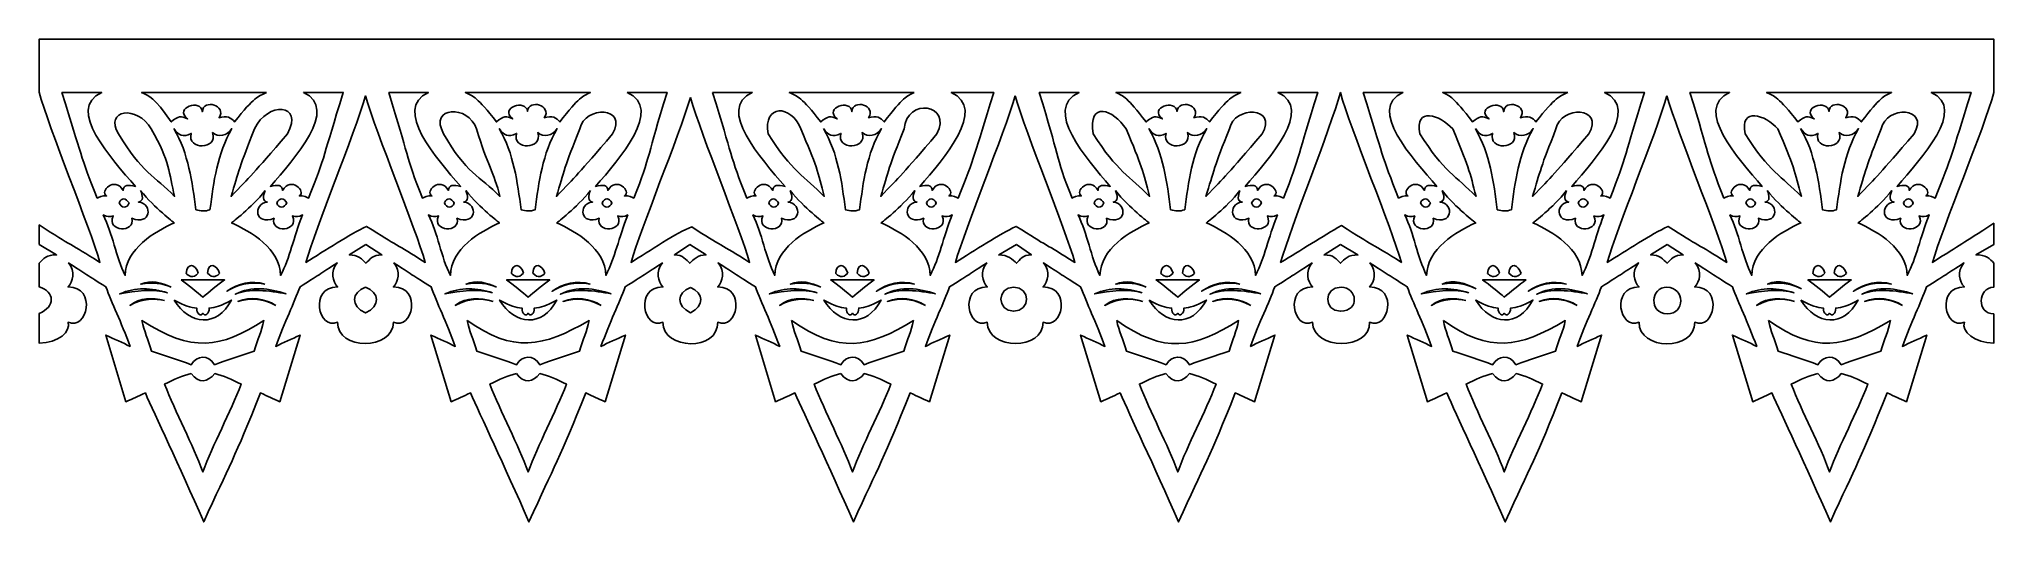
# Model space of a CAD drawing. Header units: centimetres. Extents: x -7.7 to 6, y 0.8 to 4.1.
import ezdxf

# ---------------------------------------------------------------- set-up
doc = ezdxf.new("R2010")
doc.units = ezdxf.units.CM
doc.header["$MEASUREMENT"] = 0
doc.layers.add('Layer 1', color=7, linetype='Continuous')

msp = doc.modelspace()

# ---------------------------------------------------------------- linework, layer by layer
at = {"layer": 'Layer 1', "color": 254}
for points, knots in [([(-7.74024, 4.14104), (-7.74074, 4.01891), (-7.73968, 3.89225), (-7.74024, 3.77012), (-7.74024, 3.77012), (-7.67384, 3.52225), (-7.38544, 2.82647), (-7.31426, 2.57921), (-7.31426, 2.57921), (-7.53045, 2.71688), (-7.50171, 2.68574), (-7.74024, 2.84107), (-7.74024, 2.84107), (-7.74024, 2.84107), (-7.74024, 2.70518), (-7.74024, 2.70518), (-7.74024, 2.70518), (-7.74024, 2.70518), (-7.61835, 2.63112), (-7.61835, 2.63112), (-7.61835, 2.63112), (-7.68592, 2.63462), (-7.71259, 2.60287), (-7.73962, 2.57338), (-7.73962, 2.57338), (-7.73962, 2.57338), (-7.74023, 2.40775), (-7.74023, 2.40775), (-7.74023, 2.40775), (-7.63037, 2.37294), (-7.62456, 2.26734), (-7.74023, 2.22229), (-7.74023, 2.22229), (-7.74023, 2.22229), (-7.73962, 2.0135), (-7.73962, 2.0135), (-7.73962, 2.0135), (-7.60584, 2.0158), (-7.51565, 2.09652), (-7.53751, 2.16047), (-7.53751, 2.16047), (-7.40237, 2.09857), (-7.33479, 2.40775), (-7.53751, 2.40775), (-7.53751, 2.40775), (-7.5027, 2.44226), (-7.48449, 2.51808), (-7.5344, 2.57571), (-7.5344, 2.57571), (-7.42059, 2.50081), (-7.3957, 2.48432), (-7.27321, 2.40891), (-7.27321, 2.40891), (-7.23101, 2.2913), (-7.16675, 2.16717), (-7.10344, 1.99075), (-7.10344, 1.99075), (-7.15357, 2.01823), (-7.21395, 2.04135), (-7.27384, 2.07007), (-7.27384, 2.07007), (-7.27384, 2.07007), (-7.13205, 1.6035), (-7.13205, 1.6035), (-7.13205, 1.6035), (-7.07877, 1.62856), (-7.05499, 1.63825), (-6.99648, 1.66532), (-6.99648, 1.66532), (-6.92831, 1.51131), (-6.76228, 1.16153), (-6.58729, 0.76368), (-6.58729, 0.76368), (-6.40819, 1.15852), (-6.37085, 1.20951), (-6.18991, 1.66532), (-6.18991, 1.66532), (-6.13141, 1.63825), (-6.10824, 1.62856), (-6.05497, 1.6035), (-6.05497, 1.6035), (-6.05497, 1.6035), (-5.91256, 2.07007), (-5.91256, 2.07007), (-5.91256, 2.07007), (-5.97245, 2.04135), (-6.03283, 2.01823), (-6.08295, 1.99075), (-6.08295, 1.99075), (-6.01964, 2.16717), (-5.95538, 2.2913), (-5.91318, 2.40891), (-5.91318, 2.40891), (-5.79069, 2.48432), (-5.76642, 2.50081), (-5.65261, 2.57571), (-5.65261, 2.57571), (-5.70252, 2.51807), (-5.6843, 2.44226), (-5.6495, 2.40775), (-5.6495, 2.40775), (-5.85221, 2.40775), (-5.78464, 2.09857), (-5.6495, 2.16047), (-5.6495, 2.16047), (-5.65657, 1.96426), (-5.25802, 1.96088), (-5.25896, 2.16047), (-5.25896, 2.16047), (-5.12382, 2.09857), (-5.05624, 2.40775), (-5.25896, 2.40775), (-5.25896, 2.40775), (-5.22415, 2.44226), (-5.20594, 2.51808), (-5.25585, 2.57571), (-5.25585, 2.57571), (-5.14204, 2.50081), (-5.11777, 2.48432), (-4.99529, 2.40891), (-4.99529, 2.40891), (-4.95308, 2.2913), (-4.88882, 2.16717), (-4.82552, 1.99075), (-4.82552, 1.99075), (-4.87564, 2.01823), (-4.93603, 2.04135), (-4.99591, 2.07007), (-4.99591, 2.07007), (-4.99591, 2.07007), (-4.8535, 1.6035), (-4.8535, 1.6035), (-4.8535, 1.6035), (-4.80022, 1.62856), (-4.77706, 1.63825), (-4.71855, 1.66532), (-4.71855, 1.66532), (-4.65039, 1.51131), (-4.48436, 1.16153), (-4.30936, 0.76368), (-4.30936, 0.76368), (-4.13026, 1.15852), (-4.09293, 1.20951), (-3.91198, 1.66532), (-3.91198, 1.66532), (-3.85347, 1.63825), (-3.82969, 1.62856), (-3.77641, 1.6035), (-3.77641, 1.6035), (-3.77641, 1.6035), (-3.634, 2.07007), (-3.634, 2.07007), (-3.634, 2.07007), (-3.69388, 2.04135), (-3.7549, 2.01823), (-3.80501, 1.99075), (-3.80501, 1.99075), (-3.74171, 2.16717), (-3.67744, 2.2913), (-3.63524, 2.40891), (-3.63524, 2.40891), (-3.51276, 2.48432), (-3.48786, 2.50081), (-3.37405, 2.57571), (-3.37405, 2.57571), (-3.42396, 2.51807), (-3.40574, 2.44226), (-3.37094, 2.40775), (-3.37094, 2.40775), (-3.57365, 2.40775), (-3.50608, 2.09857), (-3.37094, 2.16047), (-3.37094, 2.16047), (-3.37366, 1.96207), (-2.98008, 1.95866), (-2.98724, 2.16047), (-2.98724, 2.16047), (-2.8521, 2.09857), (-2.78453, 2.40775), (-2.98724, 2.40775), (-2.98724, 2.40775), (-2.95243, 2.44226), (-2.93422, 2.51808), (-2.98413, 2.57571), (-2.98413, 2.57571), (-2.87032, 2.50081), (-2.84543, 2.48432), (-2.72294, 2.40891), (-2.72294, 2.40891), (-2.68074, 2.2913), (-2.61648, 2.16717), (-2.55317, 1.99075), (-2.55317, 1.99075), (-2.60329, 2.01823), (-2.66368, 2.04135), (-2.72356, 2.07007), (-2.72356, 2.07007), (-2.72356, 2.07007), (-2.58177, 1.6035), (-2.58177, 1.6035), (-2.58177, 1.6035), (-2.52849, 1.62856), (-2.50471, 1.63825), (-2.4462, 1.66532), (-2.4462, 1.66532), (-2.37804, 1.51131), (-2.212, 1.16153), (-2.03701, 0.76368), (-2.03701, 0.76368), (-1.85791, 1.15852), (-1.82058, 1.20951), (-1.63963, 1.66532), (-1.63963, 1.66532), (-1.58112, 1.63825), (-1.55796, 1.62856), (-1.50468, 1.6035), (-1.50468, 1.6035), (-1.50468, 1.6035), (-1.36227, 2.07007), (-1.36227, 2.07007), (-1.36227, 2.07007), (-1.42215, 2.04135), (-1.48254, 2.01823), (-1.53266, 1.99075), (-1.53266, 1.99075), (-1.46935, 2.16717), (-1.40509, 2.2913), (-1.36289, 2.40891), (-1.36289, 2.40891), (-1.24041, 2.48432), (-1.21614, 2.50081), (-1.10233, 2.57571), (-1.10233, 2.57571), (-1.15224, 2.51807), (-1.13402, 2.44226), (-1.09922, 2.40775), (-1.09922, 2.40775), (-1.30193, 2.40775), (-1.23436, 2.09857), (-1.09922, 2.16047), (-1.09922, 2.16047), (-1.09803, 1.96446), (-0.70003, 1.96068), (-0.70868, 2.16047), (-0.70868, 2.16047), (-0.57354, 2.09857), (-0.50596, 2.40775), (-0.70868, 2.40775), (-0.70868, 2.40775), (-0.67387, 2.44226), (-0.65566, 2.51808), (-0.70557, 2.57571), (-0.70557, 2.57571), (-0.59176, 2.50081), (-0.56749, 2.48432), (-0.44501, 2.40891), (-0.44501, 2.40891), (-0.4028, 2.2913), (-0.33855, 2.16717), (-0.27524, 1.99075), (-0.27524, 1.99075), (-0.32536, 2.01823), (-0.38575, 2.04135), (-0.44563, 2.07007), (-0.44563, 2.07007), (-0.44563, 2.07007), (-0.30322, 1.6035), (-0.30322, 1.6035), (-0.30322, 1.6035), (-0.24994, 1.62856), (-0.22678, 1.63825), (-0.16827, 1.66532), (-0.16827, 1.66532), (-0.10011, 1.51131), (0.06592, 1.16153), (0.24092, 0.76368), (0.24092, 0.76368), (0.42002, 1.15852), (0.45736, 1.20951), (0.6383, 1.66532), (0.6383, 1.66532), (0.69681, 1.63825), (0.7206, 1.62856), (0.77387, 1.6035), (0.77387, 1.6035), (0.77387, 1.6035), (0.91628, 2.07007), (0.91628, 2.07007), (0.91628, 2.07007), (0.8564, 2.04135), (0.79538, 2.01823), (0.74526, 1.99075), (0.74526, 1.99075), (0.80857, 2.16717), (0.87283, 2.2913), (0.91503, 2.40891), (0.91503, 2.40891), (1.03752, 2.48432), (1.06241, 2.50081), (1.17622, 2.57571), (1.17622, 2.57571), (1.12631, 2.51807), (1.14452, 2.44226), (1.17933, 2.40775), (1.17933, 2.40775), (0.97662, 2.40775), (1.04419, 2.09857), (1.17933, 2.16047), (1.17933, 2.16047), (1.18176, 1.9626), (1.58571, 1.96146), (1.57857, 2.16047), (1.57857, 2.16047), (1.71371, 2.09857), (1.78129, 2.40775), (1.57857, 2.40775), (1.57857, 2.40775), (1.61338, 2.44226), (1.63159, 2.51808), (1.58168, 2.57571), (1.58168, 2.57571), (1.69549, 2.50081), (1.72039, 2.48432), (1.84287, 2.40891), (1.84287, 2.40891), (1.88507, 2.2913), (1.94933, 2.16717), (2.01264, 1.99075), (2.01264, 1.99075), (1.96252, 2.01823), (1.90213, 2.04135), (1.84225, 2.07007), (1.84225, 2.07007), (1.84225, 2.07007), (1.98404, 1.6035), (1.98404, 1.6035), (1.98404, 1.6035), (2.03732, 1.62856), (2.0611, 1.63825), (2.11961, 1.66532), (2.11961, 1.66532), (2.18777, 1.51131), (2.35381, 1.16153), (2.5288, 0.76368), (2.5288, 0.76368), (2.7079, 1.15852), (2.74524, 1.20951), (2.92618, 1.66532), (2.92618, 1.66532), (2.98468, 1.63825), (3.00785, 1.62856), (3.06113, 1.6035), (3.06113, 1.6035), (3.06113, 1.6035), (3.20354, 2.07007), (3.20354, 2.07007), (3.20354, 2.07007), (3.14366, 2.04135), (3.08327, 2.01823), (3.03315, 1.99075), (3.03315, 1.99075), (3.09646, 2.16717), (3.16072, 2.2913), (3.20292, 2.40891), (3.20292, 2.40891), (3.3254, 2.48432), (3.34967, 2.50081), (3.46348, 2.57571), (3.46348, 2.57571), (3.41357, 2.51807), (3.43179, 2.44226), (3.46659, 2.40775), (3.46659, 2.40775), (3.26388, 2.40775), (3.33145, 2.09857), (3.46659, 2.16047), (3.46659, 2.16047), (3.46226, 1.96083), (3.86064, 1.95934), (3.85713, 2.16047), (3.85713, 2.16047), (3.99227, 2.09857), (4.05985, 2.40775), (3.85713, 2.40775), (3.85713, 2.40775), (3.89194, 2.44226), (3.91015, 2.51808), (3.86024, 2.57571), (3.86024, 2.57571), (3.97405, 2.50081), (3.99832, 2.48432), (4.1208, 2.40891), (4.1208, 2.40891), (4.16301, 2.2913), (4.22727, 2.16717), (4.29057, 1.99075), (4.29057, 1.99075), (4.24045, 2.01823), (4.18006, 2.04135), (4.12018, 2.07007), (4.12018, 2.07007), (4.12018, 2.07007), (4.26259, 1.6035), (4.26259, 1.6035), (4.26259, 1.6035), (4.31587, 1.62856), (4.33903, 1.63825), (4.39754, 1.66532), (4.39754, 1.66532), (4.46571, 1.51131), (4.63173, 1.16153), (4.80673, 0.76368), (4.80673, 0.76368), (4.98583, 1.15852), (5.02316, 1.20951), (5.20411, 1.66532), (5.20411, 1.66532), (5.26261, 1.63825), (5.2864, 1.62856), (5.33968, 1.6035), (5.33968, 1.6035), (5.33968, 1.6035), (5.48209, 2.07007), (5.48209, 2.07007), (5.48209, 2.07007), (5.42221, 2.04135), (5.36119, 2.01823), (5.31108, 1.99075), (5.31108, 1.99075), (5.37438, 2.16717), (5.43865, 2.2913), (5.48085, 2.40891), (5.48085, 2.40891), (5.60333, 2.48432), (5.62823, 2.50081), (5.74204, 2.57571), (5.74204, 2.57571), (5.69213, 2.51807), (5.71035, 2.44226), (5.74515, 2.40775), (5.74515, 2.40775), (5.54244, 2.40775), (5.61001, 2.09857), (5.74515, 2.16047), (5.74515, 2.16047), (5.72329, 2.09652), (5.81783, 2.0158), (5.95161, 2.0135), (5.95161, 2.0135), (5.95161, 2.0135), (5.95161, 2.21879), (5.95161, 2.21879), (5.95161, 2.21879), (5.83221, 2.21879), (5.83594, 2.40308), (5.95161, 2.40542), (5.95161, 2.40542), (5.95161, 2.40542), (5.95161, 2.57338), (5.95161, 2.57338), (5.95161, 2.57338), (5.92458, 2.60287), (5.89356, 2.63461), (5.82599, 2.63112), (5.82599, 2.63112), (5.82599, 2.63112), (5.95161, 2.70402), (5.95161, 2.70402), (5.95161, 2.70402), (5.95161, 2.70402), (5.95161, 2.85332), (5.95161, 2.85332), (5.95161, 2.85332), (5.71307, 2.69799), (5.73808, 2.71688), (5.52189, 2.57921), (5.52189, 2.57921), (5.59307, 2.82647), (5.8852, 3.51992), (5.95161, 3.76779), (5.95161, 3.76779), (5.95105, 3.88992), (5.95211, 4.01892), (5.95161, 4.14104), (5.95161, 4.14104), (5.95161, 4.14104), (-7.74015, 4.14104), (-7.74015, 4.14104), (-7.74015, 4.14104), (-7.74015, 4.14104), (-7.74014, 4.14104), (-7.74014, 4.14104), (-7.74014, 4.14104), (-7.74014, 4.14104), (-7.74015, 4.14104), (-7.74015, 4.14104), (-7.74015, 4.14104), (-7.74015, 4.14104), (-7.74024, 4.14104), (-7.74024, 4.14104)], [0, 0, 0, 0, 0.00793651, 0.00793651, 0.00793651, 0.00793651, 0.01587302, 0.01587302, 0.01587302, 0.01587302, 0.02380952, 0.02380952, 0.02380952, 0.02380952, 0.03174603, 0.03174603, 0.03174603, 0.03174603, 0.03968254, 0.03968254, 0.03968254, 0.03968254, 0.04761905, 0.04761905, 0.04761905, 0.04761905, 0.05555556, 0.05555556, 0.05555556, 0.05555556, 0.06349206, 0.06349206, 0.06349206, 0.06349206, 0.07142857, 0.07142857, 0.07142857, 0.07142857, 0.07936508, 0.07936508, 0.07936508, 0.07936508, 0.08730159, 0.08730159, 0.08730159, 0.08730159, 0.0952381, 0.0952381, 0.0952381, 0.0952381, 0.1031746, 0.1031746, 0.1031746, 0.1031746, 0.11111111, 0.11111111, 0.11111111, 0.11111111, 0.11904762, 0.11904762, 0.11904762, 0.11904762, 0.12698413, 0.12698413, 0.12698413, 0.12698413, 0.13492063, 0.13492063, 0.13492063, 0.13492063, 0.14285714, 0.14285714, 0.14285714, 0.14285714, 0.15079365, 0.15079365, 0.15079365, 0.15079365, 0.15873016, 0.15873016, 0.15873016, 0.15873016, 0.16666667, 0.16666667, 0.16666667, 0.16666667, 0.17460317, 0.17460317, 0.17460317, 0.17460317, 0.18253968, 0.18253968, 0.18253968, 0.18253968, 0.19047619, 0.19047619, 0.19047619, 0.19047619, 0.1984127, 0.1984127, 0.1984127, 0.1984127, 0.20634921, 0.20634921, 0.20634921, 0.20634921, 0.21428571, 0.21428571, 0.21428571, 0.21428571, 0.22222222, 0.22222222, 0.22222222, 0.22222222, 0.23015873, 0.23015873, 0.23015873, 0.23015873, 0.23809524, 0.23809524, 0.23809524, 0.23809524, 0.24603175, 0.24603175, 0.24603175, 0.24603175, 0.25396825, 0.25396825, 0.25396825, 0.25396825, 0.26190476, 0.26190476, 0.26190476, 0.26190476, 0.26984127, 0.26984127, 0.26984127, 0.26984127, 0.27777778, 0.27777778, 0.27777778, 0.27777778, 0.28571429, 0.28571429, 0.28571429, 0.28571429, 0.29365079, 0.29365079, 0.29365079, 0.29365079, 0.3015873, 0.3015873, 0.3015873, 0.3015873, 0.30952381, 0.30952381, 0.30952381, 0.30952381, 0.31746032, 0.31746032, 0.31746032, 0.31746032, 0.32539683, 0.32539683, 0.32539683, 0.32539683, 0.33333333, 0.33333333, 0.33333333, 0.33333333, 0.34126984, 0.34126984, 0.34126984, 0.34126984, 0.34920635, 0.34920635, 0.34920635, 0.34920635, 0.35714286, 0.35714286, 0.35714286, 0.35714286, 0.36507937, 0.36507937, 0.36507937, 0.36507937, 0.37301587, 0.37301587, 0.37301587, 0.37301587, 0.38095238, 0.38095238, 0.38095238, 0.38095238, 0.38888889, 0.38888889, 0.38888889, 0.38888889, 0.3968254, 0.3968254, 0.3968254, 0.3968254, 0.4047619, 0.4047619, 0.4047619, 0.4047619, 0.41269841, 0.41269841, 0.41269841, 0.41269841, 0.42063492, 0.42063492, 0.42063492, 0.42063492, 0.42857143, 0.42857143, 0.42857143, 0.42857143, 0.43650794, 0.43650794, 0.43650794, 0.43650794, 0.44444444, 0.44444444, 0.44444444, 0.44444444, 0.45238095, 0.45238095, 0.45238095, 0.45238095, 0.46031746, 0.46031746, 0.46031746, 0.46031746, 0.46825397, 0.46825397, 0.46825397, 0.46825397, 0.47619048, 0.47619048, 0.47619048, 0.47619048, 0.48412698, 0.48412698, 0.48412698, 0.48412698, 0.49206349, 0.49206349, 0.49206349, 0.49206349, 0.5, 0.5, 0.5, 0.5, 0.50793651, 0.50793651, 0.50793651, 0.50793651, 0.51587302, 0.51587302, 0.51587302, 0.51587302, 0.52380952, 0.52380952, 0.52380952, 0.52380952, 0.53174603, 0.53174603, 0.53174603, 0.53174603, 0.53968254, 0.53968254, 0.53968254, 0.53968254, 0.54761905, 0.54761905, 0.54761905, 0.54761905, 0.55555556, 0.55555556, 0.55555556, 0.55555556, 0.56349206, 0.56349206, 0.56349206, 0.56349206, 0.57142857, 0.57142857, 0.57142857, 0.57142857, 0.57936508, 0.57936508, 0.57936508, 0.57936508, 0.58730159, 0.58730159, 0.58730159, 0.58730159, 0.5952381, 0.5952381, 0.5952381, 0.5952381, 0.6031746, 0.6031746, 0.6031746, 0.6031746, 0.61111111, 0.61111111, 0.61111111, 0.61111111, 0.61904762, 0.61904762, 0.61904762, 0.61904762, 0.62698413, 0.62698413, 0.62698413, 0.62698413, 0.63492063, 0.63492063, 0.63492063, 0.63492063, 0.64285714, 0.64285714, 0.64285714, 0.64285714, 0.65079365, 0.65079365, 0.65079365, 0.65079365, 0.65873016, 0.65873016, 0.65873016, 0.65873016, 0.66666667, 0.66666667, 0.66666667, 0.66666667, 0.67460317, 0.67460317, 0.67460317, 0.67460317, 0.68253968, 0.68253968, 0.68253968, 0.68253968, 0.69047619, 0.69047619, 0.69047619, 0.69047619, 0.6984127, 0.6984127, 0.6984127, 0.6984127, 0.70634921, 0.70634921, 0.70634921, 0.70634921, 0.71428571, 0.71428571, 0.71428571, 0.71428571, 0.72222222, 0.72222222, 0.72222222, 0.72222222, 0.73015873, 0.73015873, 0.73015873, 0.73015873, 0.73809524, 0.73809524, 0.73809524, 0.73809524, 0.74603175, 0.74603175, 0.74603175, 0.74603175, 0.75396825, 0.75396825, 0.75396825, 0.75396825, 0.76190476, 0.76190476, 0.76190476, 0.76190476, 0.76984127, 0.76984127, 0.76984127, 0.76984127, 0.77777778, 0.77777778, 0.77777778, 0.77777778, 0.78571429, 0.78571429, 0.78571429, 0.78571429, 0.79365079, 0.79365079, 0.79365079, 0.79365079, 0.8015873, 0.8015873, 0.8015873, 0.8015873, 0.80952381, 0.80952381, 0.80952381, 0.80952381, 0.81746032, 0.81746032, 0.81746032, 0.81746032, 0.82539683, 0.82539683, 0.82539683, 0.82539683, 0.83333333, 0.83333333, 0.83333333, 0.83333333, 0.84126984, 0.84126984, 0.84126984, 0.84126984, 0.84920635, 0.84920635, 0.84920635, 0.84920635, 0.85714286, 0.85714286, 0.85714286, 0.85714286, 0.86507937, 0.86507937, 0.86507937, 0.86507937, 0.87301587, 0.87301587, 0.87301587, 0.87301587, 0.88095238, 0.88095238, 0.88095238, 0.88095238, 0.88888889, 0.88888889, 0.88888889, 0.88888889, 0.8968254, 0.8968254, 0.8968254, 0.8968254, 0.9047619, 0.9047619, 0.9047619, 0.9047619, 0.91269841, 0.91269841, 0.91269841, 0.91269841, 0.92063492, 0.92063492, 0.92063492, 0.92063492, 0.92857143, 0.92857143, 0.92857143, 0.92857143, 0.93650794, 0.93650794, 0.93650794, 0.93650794, 0.94444444, 0.94444444, 0.94444444, 0.94444444, 0.95238095, 0.95238095, 0.95238095, 0.95238095, 0.96031746, 0.96031746, 0.96031746, 0.96031746, 0.96825397, 0.96825397, 0.96825397, 0.96825397, 0.97619048, 0.97619048, 0.97619048, 0.97619048, 0.98412698, 0.98412698, 0.98412698, 0.98412698, 1, 1, 1, 1]), ([(-7.58042, 3.76779), (-7.44112, 3.76779), (-7.42122, 3.76779), (-7.30182, 3.76779), (-7.30182, 3.76779), (-7.55642, 3.65331), (-7.2336, 3.30533), (-7.06613, 3.11051), (-7.06613, 3.11051), (-7.11372, 3.12242), (-7.15287, 3.12491), (-7.15133, 3.08251), (-7.15133, 3.08251), (-7.21227, 3.18451), (-7.3196, 3.07541), (-7.26824, 3.04402), (-7.26824, 3.04402), (-7.29453, 3.04987), (-7.32758, 3.03054), (-7.33354, 3.02944), (-7.33354, 3.02944), (-7.4547, 3.33311), (-7.43855, 3.31394), (-7.58042, 3.76778), (-7.58042, 3.76778), (-7.58042, 3.76778), (-7.58042, 3.76779), (-7.58042, 3.76779)], [0, 0, 0, 0, 0.125, 0.125, 0.125, 0.125, 0.25, 0.25, 0.25, 0.25, 0.375, 0.375, 0.375, 0.375, 0.5, 0.5, 0.5, 0.5, 0.625, 0.625, 0.625, 0.625, 0.75, 0.75, 0.75, 0.75, 1, 1, 1, 1]), ([(-6.14762, 3.76779), (-6.2022, 3.74313), (-6.23568, 3.73576), (-6.37149, 3.56192), (-6.37149, 3.56192), (-6.3922, 3.59164), (-6.42863, 3.60817), (-6.48032, 3.5905), (-6.48032, 3.5905), (-6.42202, 3.67845), (-6.59252, 3.72634), (-6.59723, 3.63307), (-6.59723, 3.63307), (-6.60195, 3.72388), (-6.80129, 3.66361), (-6.70046, 3.58291), (-6.70046, 3.58291), (-6.74789, 3.60817), (-6.76541, 3.60379), (-6.81551, 3.56192), (-6.81551, 3.56192), (-6.93591, 3.73577), (-6.96859, 3.74313), (-7.02322, 3.76779), (-7.02322, 3.76779), (-6.58542, 3.76779), (-6.56552, 3.76779), (-6.14762, 3.76779)], [0, 0, 0, 0, 0.125, 0.125, 0.125, 0.125, 0.25, 0.25, 0.25, 0.25, 0.375, 0.375, 0.375, 0.375, 0.5, 0.5, 0.5, 0.5, 0.625, 0.625, 0.625, 0.625, 0.75, 0.75, 0.75, 0.75, 1, 1, 1, 1]), ([(-6.00148, 3.47793), (-6.24832, 3.19205), (-6.25778, 3.18267), (-6.39575, 3.04052), (-6.39575, 3.04052), (-6.34406, 3.21167), (-6.33512, 3.25615), (-6.23158, 3.51234), (-6.23158, 3.51234), (-6.14314, 3.7066), (-5.88186, 3.69597), (-6.00149, 3.47793), (-6.00149, 3.47793), (-6.00149, 3.47793), (-6.00148, 3.47793), (-6.00148, 3.47793)], [0, 0, 0, 0, 0.2, 0.2, 0.2, 0.2, 0.4, 0.4, 0.4, 0.4, 0.6, 0.6, 0.6, 0.6, 1, 1, 1, 1]), ([(-5.88892, 3.76779), (-5.74962, 3.76779), (-5.72972, 3.76779), (-5.61032, 3.76779), (-5.61032, 3.76779), (-5.7522, 3.31395), (-5.73169, 3.33312), (-5.85285, 3.02945), (-5.85285, 3.02945), (-5.85881, 3.03056), (-5.89185, 3.04988), (-5.91815, 3.04403), (-5.91815, 3.04403), (-5.86679, 3.07542), (-5.97475, 3.18453), (-6.03568, 3.08252), (-6.03568, 3.08252), (-6.03412, 3.12491), (-6.0733, 3.12243), (-6.12088, 3.11052), (-6.12088, 3.11052), (-5.95341, 3.30533), (-5.63434, 3.65332), (-5.88892, 3.7678), (-5.88892, 3.7678), (-5.88892, 3.7678), (-5.88892, 3.76779), (-5.88892, 3.76779)], [0, 0, 0, 0, 0.125, 0.125, 0.125, 0.125, 0.25, 0.25, 0.25, 0.25, 0.375, 0.375, 0.375, 0.375, 0.5, 0.5, 0.5, 0.5, 0.625, 0.625, 0.625, 0.625, 0.75, 0.75, 0.75, 0.75, 1, 1, 1, 1]), ([(-5.45424, 3.74446), (-5.37701, 3.47824), (-5.1047, 2.81882), (-5.03572, 2.57921), (-5.03572, 2.57921), (-5.24667, 2.71355), (-5.22638, 2.68819), (-5.44677, 2.83116), (-5.44677, 2.83116), (-5.56314, 2.77664), (-5.73971, 2.65967), (-5.87213, 2.57921), (-5.87213, 2.57921), (-5.80316, 2.81882), (-5.53147, 3.47825), (-5.45423, 3.74446), (-5.45423, 3.74446), (-5.45423, 3.74446), (-5.45424, 3.74446), (-5.45424, 3.74446)], [0, 0, 0, 0, 0.16666667, 0.16666667, 0.16666667, 0.16666667, 0.33333333, 0.33333333, 0.33333333, 0.33333333, 0.5, 0.5, 0.5, 0.5, 0.66666667, 0.66666667, 0.66666667, 0.66666667, 1, 1, 1, 1]), ([(-5.29193, 3.76779), (-5.15263, 3.76779), (-5.13273, 3.76779), (-5.01333, 3.76779), (-5.01333, 3.76779), (-5.26792, 3.65331), (-4.95506, 3.30533), (-4.78759, 3.11051), (-4.78759, 3.11051), (-4.83518, 3.12242), (-4.87433, 3.12491), (-4.87279, 3.08251), (-4.87279, 3.08251), (-4.93373, 3.18451), (-5.04106, 3.07541), (-4.9897, 3.04402), (-4.9897, 3.04402), (-5.01599, 3.04987), (-5.04966, 3.03054), (-5.05562, 3.02944), (-5.05562, 3.02944), (-5.17678, 3.33311), (-5.15005, 3.31394), (-5.29193, 3.76778), (-5.29193, 3.76778), (-5.29193, 3.76778), (-5.29193, 3.76779), (-5.29193, 3.76779)], [0, 0, 0, 0, 0.125, 0.125, 0.125, 0.125, 0.25, 0.25, 0.25, 0.25, 0.375, 0.375, 0.375, 0.375, 0.5, 0.5, 0.5, 0.5, 0.625, 0.625, 0.625, 0.625, 0.75, 0.75, 0.75, 0.75, 1, 1, 1, 1]), ([(-3.87903, 3.76779), (-3.93361, 3.74313), (-3.95714, 3.73576), (-4.09296, 3.56192), (-4.09296, 3.56192), (-4.11367, 3.59164), (-4.1501, 3.60817), (-4.20179, 3.5905), (-4.20179, 3.5905), (-4.14398, 3.67771), (-4.3119, 3.72553), (-4.31932, 3.63541), (-4.31932, 3.63541), (-4.32757, 3.72258), (-4.52244, 3.66287), (-4.42255, 3.58292), (-4.42255, 3.58292), (-4.46998, 3.60818), (-4.48688, 3.6038), (-4.53697, 3.56193), (-4.53697, 3.56193), (-4.67279, 3.73578), (-4.70004, 3.74314), (-4.75462, 3.7678), (-4.75462, 3.7678), (-4.31682, 3.7678), (-4.29692, 3.7678), (-3.87902, 3.7678), (-3.87902, 3.7678), (-3.87902, 3.7678), (-3.87903, 3.76779), (-3.87903, 3.76779)], [0, 0, 0, 0, 0.11111111, 0.11111111, 0.11111111, 0.11111111, 0.22222222, 0.22222222, 0.22222222, 0.22222222, 0.33333333, 0.33333333, 0.33333333, 0.33333333, 0.44444444, 0.44444444, 0.44444444, 0.44444444, 0.55555556, 0.55555556, 0.55555556, 0.55555556, 0.66666667, 0.66666667, 0.66666667, 0.66666667, 0.77777778, 0.77777778, 0.77777778, 0.77777778, 1, 1, 1, 1]), ([(-3.62033, 3.76779), (-3.50093, 3.76779), (-3.48103, 3.76779), (-3.34173, 3.76779), (-3.34173, 3.76779), (-3.48361, 3.31395), (-3.45377, 3.33312), (-3.57493, 3.02945), (-3.57493, 3.02945), (-3.58088, 3.03056), (-3.61393, 3.04988), (-3.64023, 3.04403), (-3.64023, 3.04403), (-3.58887, 3.07542), (-3.69621, 3.18453), (-3.75714, 3.08252), (-3.75714, 3.08252), (-3.75561, 3.12491), (-3.79476, 3.12243), (-3.84234, 3.11052), (-3.84234, 3.11052), (-3.67487, 3.30533), (-3.36574, 3.65332), (-3.62033, 3.7678), (-3.62033, 3.7678), (-3.62033, 3.7678), (-3.62033, 3.76779), (-3.62033, 3.76779)], [0, 0, 0, 0, 0.125, 0.125, 0.125, 0.125, 0.25, 0.25, 0.25, 0.25, 0.375, 0.375, 0.375, 0.375, 0.5, 0.5, 0.5, 0.5, 0.625, 0.625, 0.625, 0.625, 0.75, 0.75, 0.75, 0.75, 1, 1, 1, 1]), ([(-3.17881, 3.73221), (-3.09694, 3.45837), (-2.83194, 2.81516), (-2.76402, 2.57921), (-2.76402, 2.57921), (-2.97265, 2.71207), (-2.95547, 2.68934), (-3.16823, 2.82707), (-3.16823, 2.82707), (-3.27335, 2.79009), (-3.46785, 2.65624), (-3.59421, 2.57921), (-3.59421, 2.57921), (-3.52628, 2.81521), (-3.26062, 3.45846), (-3.1788, 3.73221), (-3.1788, 3.73221), (-3.1788, 3.73221), (-3.17881, 3.73221), (-3.17881, 3.73221)], [0, 0, 0, 0, 0.16666667, 0.16666667, 0.16666667, 0.16666667, 0.33333333, 0.33333333, 0.33333333, 0.33333333, 0.5, 0.5, 0.5, 0.5, 0.66666667, 0.66666667, 0.66666667, 0.66666667, 1, 1, 1, 1]), ([(-3.02334, 3.76779), (-2.90394, 3.76779), (-2.88404, 3.76779), (-2.74474, 3.76779), (-2.74474, 3.76779), (-2.99933, 3.65331), (-2.68336, 3.30533), (-2.51589, 3.11051), (-2.51589, 3.11051), (-2.56347, 3.12242), (-2.60263, 3.12491), (-2.60108, 3.08251), (-2.60108, 3.08251), (-2.66202, 3.18451), (-2.76935, 3.07541), (-2.71799, 3.04402), (-2.71799, 3.04402), (-2.74428, 3.04987), (-2.77733, 3.03054), (-2.78329, 3.02944), (-2.78329, 3.02944), (-2.90445, 3.33311), (-2.88145, 3.31394), (-3.02333, 3.76778), (-3.02333, 3.76778), (-3.02333, 3.76778), (-3.02334, 3.76779), (-3.02334, 3.76779)], [0, 0, 0, 0, 0.125, 0.125, 0.125, 0.125, 0.25, 0.25, 0.25, 0.25, 0.375, 0.375, 0.375, 0.375, 0.5, 0.5, 0.5, 0.5, 0.625, 0.625, 0.625, 0.625, 0.75, 0.75, 0.75, 0.75, 1, 1, 1, 1]), ([(-1.61044, 3.76779), (-1.66502, 3.74313), (-1.68544, 3.73576), (-1.82126, 3.56192), (-1.82126, 3.56192), (-1.84197, 3.59164), (-1.87841, 3.60817), (-1.93009, 3.5905), (-1.93009, 3.5905), (-1.87179, 3.67845), (-2.0423, 3.72634), (-2.047, 3.63307), (-2.047, 3.63307), (-2.05172, 3.72388), (-2.25106, 3.66361), (-2.15023, 3.58291), (-2.15023, 3.58291), (-2.19766, 3.60817), (-2.21518, 3.60379), (-2.26527, 3.56192), (-2.26527, 3.56192), (-2.40109, 3.73577), (-2.43146, 3.74313), (-2.48604, 3.76779), (-2.48604, 3.76779), (-2.04824, 3.76779), (-2.02834, 3.76779), (-1.61044, 3.76779)], [0, 0, 0, 0, 0.125, 0.125, 0.125, 0.125, 0.25, 0.25, 0.25, 0.25, 0.375, 0.375, 0.375, 0.375, 0.5, 0.5, 0.5, 0.5, 0.625, 0.625, 0.625, 0.625, 0.75, 0.75, 0.75, 0.75, 1, 1, 1, 1]), ([(-1.45125, 3.47793), (-1.69809, 3.19205), (-1.70755, 3.18267), (-1.84552, 3.04052), (-1.84552, 3.04052), (-1.79383, 3.21167), (-1.78489, 3.25615), (-1.68135, 3.51234), (-1.68135, 3.51234), (-1.66184, 3.7365), (-1.34442, 3.68649), (-1.45126, 3.47793), (-1.45126, 3.47793), (-1.45126, 3.47793), (-1.45125, 3.47793), (-1.45125, 3.47793)], [0, 0, 0, 0, 0.2, 0.2, 0.2, 0.2, 0.4, 0.4, 0.4, 0.4, 0.6, 0.6, 0.6, 0.6, 1, 1, 1, 1]), ([(-1.35175, 3.76779), (-1.23235, 3.76779), (-1.21245, 3.76779), (-1.05325, 3.76779), (-1.05325, 3.76779), (-1.19513, 3.31395), (-1.18146, 3.33312), (-1.30262, 3.02945), (-1.30262, 3.02945), (-1.30858, 3.03056), (-1.34162, 3.04988), (-1.36792, 3.04403), (-1.36792, 3.04403), (-1.31656, 3.07542), (-1.42452, 3.18453), (-1.48546, 3.08252), (-1.48546, 3.08252), (-1.4839, 3.12491), (-1.52307, 3.12243), (-1.57066, 3.11052), (-1.57066, 3.11052), (-1.40319, 3.30533), (-1.09717, 3.65332), (-1.35176, 3.7678), (-1.35176, 3.7678), (-1.35176, 3.7678), (-1.35175, 3.76779), (-1.35175, 3.76779)], [0, 0, 0, 0, 0.125, 0.125, 0.125, 0.125, 0.25, 0.25, 0.25, 0.25, 0.375, 0.375, 0.375, 0.375, 0.5, 0.5, 0.5, 0.5, 0.625, 0.625, 0.625, 0.625, 0.75, 0.75, 0.75, 0.75, 1, 1, 1, 1]), ([(-0.904, 3.74446), (-0.82677, 3.47824), (-0.55446, 2.81882), (-0.48548, 2.57921), (-0.48548, 2.57921), (-0.69643, 2.71355), (-0.67614, 2.68819), (-0.89654, 2.83116), (-0.89654, 2.83116), (-1.01291, 2.77664), (-1.18948, 2.65967), (-1.3219, 2.57921), (-1.3219, 2.57921), (-1.25293, 2.81882), (-0.98124, 3.47825), (-0.904, 3.74446)], [0, 0, 0, 0, 0.2, 0.2, 0.2, 0.2, 0.4, 0.4, 0.4, 0.4, 0.6, 0.6, 0.6, 0.6, 1, 1, 1, 1]), ([(-0.73485, 3.76779), (-0.61545, 3.76779), (-0.57565, 3.76779), (-0.45625, 3.76779), (-0.45625, 3.76779), (-0.71084, 3.65331), (-0.40482, 3.30533), (-0.23735, 3.11051), (-0.23735, 3.11051), (-0.28494, 3.12242), (-0.32409, 3.12491), (-0.32255, 3.08251), (-0.32255, 3.08251), (-0.38349, 3.18451), (-0.49082, 3.07541), (-0.43946, 3.04402), (-0.43946, 3.04402), (-0.46575, 3.04987), (-0.49942, 3.03054), (-0.50538, 3.02944), (-0.50538, 3.02944), (-0.62654, 3.33311), (-0.59297, 3.31394), (-0.73485, 3.76778), (-0.73485, 3.76778), (-0.73485, 3.76778), (-0.73485, 3.76779), (-0.73485, 3.76779)], [0, 0, 0, 0, 0.125, 0.125, 0.125, 0.125, 0.25, 0.25, 0.25, 0.25, 0.375, 0.375, 0.375, 0.375, 0.5, 0.5, 0.5, 0.5, 0.625, 0.625, 0.625, 0.625, 0.75, 0.75, 0.75, 0.75, 1, 1, 1, 1]), ([(-0.12666, 3.51234), (-0.02063, 3.26617), (-0.00419, 3.20793), (0.03752, 3.04052), (0.03752, 3.04052), (-0.10044, 3.18266), (-0.1887, 3.21286), (-0.35675, 3.47793), (-0.35675, 3.47793), (-0.39495, 3.71192), (-0.21382, 3.65092), (-0.12666, 3.51234)], [0, 0, 0, 0, 0.25, 0.25, 0.25, 0.25, 0.5, 0.5, 0.5, 0.5, 1, 1, 1, 1]), ([(0.67805, 3.76779), (0.62347, 3.74313), (0.5931, 3.73576), (0.45728, 3.56192), (0.45728, 3.56192), (0.43657, 3.59164), (0.40014, 3.60817), (0.34845, 3.5905), (0.34845, 3.5905), (0.40626, 3.67771), (0.23834, 3.72553), (0.23091, 3.63541), (0.23091, 3.63541), (0.22267, 3.72258), (0.0278, 3.66287), (0.12768, 3.58292), (0.12768, 3.58292), (0.08025, 3.60818), (0.06335, 3.6038), (0.01326, 3.56193), (0.01326, 3.56193), (-0.12256, 3.73578), (-0.14298, 3.74314), (-0.19755, 3.7678), (-0.19755, 3.7678), (0.26014, 3.7678), (0.28005, 3.7678), (0.67805, 3.7678), (0.67805, 3.7678), (0.67805, 3.7678), (0.67805, 3.76779), (0.67805, 3.76779)], [0, 0, 0, 0, 0.11111111, 0.11111111, 0.11111111, 0.11111111, 0.22222222, 0.22222222, 0.22222222, 0.22222222, 0.33333333, 0.33333333, 0.33333333, 0.33333333, 0.44444444, 0.44444444, 0.44444444, 0.44444444, 0.55555556, 0.55555556, 0.55555556, 0.55555556, 0.66666667, 0.66666667, 0.66666667, 0.66666667, 0.77777778, 0.77777778, 0.77777778, 0.77777778, 1, 1, 1, 1]), ([(0.93674, 3.76779), (1.07604, 3.76779), (1.09594, 3.76779), (1.21534, 3.76779), (1.21534, 3.76779), (1.07346, 3.31395), (1.09645, 3.33312), (0.97529, 3.02945), (0.97529, 3.02945), (0.96934, 3.03056), (0.93629, 3.04988), (0.90999, 3.04403), (0.90999, 3.04403), (0.96135, 3.07542), (0.85402, 3.18453), (0.79308, 3.08252), (0.79308, 3.08252), (0.79464, 3.12491), (0.75546, 3.12243), (0.70788, 3.11052), (0.70788, 3.11052), (0.87535, 3.30533), (1.19132, 3.65332), (0.93673, 3.7678), (0.93673, 3.7678), (0.93673, 3.7678), (0.93674, 3.76779), (0.93674, 3.76779)], [0, 0, 0, 0, 0.125, 0.125, 0.125, 0.125, 0.25, 0.25, 0.25, 0.25, 0.375, 0.375, 0.375, 0.375, 0.5, 0.5, 0.5, 0.5, 0.625, 0.625, 0.625, 0.625, 0.75, 0.75, 0.75, 0.75, 1, 1, 1, 1]), ([(1.37454, 3.76779), (1.44559, 3.512), (1.73149, 2.82334), (1.80177, 2.57921), (1.80177, 2.57921), (1.58775, 2.7155), (1.61287, 2.6869), (1.38201, 2.83699), (1.38201, 2.83699), (1.25021, 2.76014), (1.09577, 2.66397), (0.95603, 2.57921), (0.95603, 2.57921), (1.0263, 2.82331), (1.30345, 3.51192), (1.37455, 3.76779), (1.37455, 3.76779), (1.37455, 3.76779), (1.37454, 3.76779), (1.37454, 3.76779)], [0, 0, 0, 0, 0.16666667, 0.16666667, 0.16666667, 0.16666667, 0.33333333, 0.33333333, 0.33333333, 0.33333333, 0.5, 0.5, 0.5, 0.5, 0.66666667, 0.66666667, 0.66666667, 0.66666667, 1, 1, 1, 1]), ([(1.53374, 3.76779), (1.65314, 3.76779), (1.67304, 3.76779), (1.81234, 3.76779), (1.81234, 3.76779), (1.55775, 3.65331), (1.88243, 3.30533), (2.0499, 3.11051), (2.0499, 3.11051), (2.00231, 3.12242), (1.96315, 3.12491), (1.9647, 3.08251), (1.9647, 3.08251), (1.90376, 3.18451), (1.79643, 3.07541), (1.84779, 3.04402), (1.84779, 3.04402), (1.8215, 3.04987), (1.78845, 3.03054), (1.78249, 3.02944), (1.78249, 3.02944), (1.66133, 3.33311), (1.67562, 3.31394), (1.53374, 3.76778), (1.53374, 3.76778), (1.53374, 3.76778), (1.53374, 3.76779), (1.53374, 3.76779)], [0, 0, 0, 0, 0.125, 0.125, 0.125, 0.125, 0.25, 0.25, 0.25, 0.25, 0.375, 0.375, 0.375, 0.375, 0.5, 0.5, 0.5, 0.5, 0.625, 0.625, 0.625, 0.625, 0.75, 0.75, 0.75, 0.75, 1, 1, 1, 1]), ([(2.96653, 3.76779), (2.91195, 3.74313), (2.88034, 3.73576), (2.74452, 3.56192), (2.74452, 3.56192), (2.72381, 3.59164), (2.68737, 3.60817), (2.63569, 3.5905), (2.63569, 3.5905), (2.69399, 3.67845), (2.52349, 3.72634), (2.51878, 3.63307), (2.51878, 3.63307), (2.51406, 3.72388), (2.31473, 3.66361), (2.41555, 3.58291), (2.41555, 3.58291), (2.36812, 3.60817), (2.3506, 3.60379), (2.3005, 3.56192), (2.3005, 3.56192), (2.16468, 3.73577), (2.14551, 3.74313), (2.09093, 3.76779), (2.09093, 3.76779), (2.48893, 3.76779), (2.50883, 3.76779), (2.96652, 3.76779), (2.96652, 3.76779), (2.96652, 3.76779), (2.96653, 3.76779), (2.96653, 3.76779)], [0, 0, 0, 0, 0.11111111, 0.11111111, 0.11111111, 0.11111111, 0.22222222, 0.22222222, 0.22222222, 0.22222222, 0.33333333, 0.33333333, 0.33333333, 0.33333333, 0.44444444, 0.44444444, 0.44444444, 0.44444444, 0.55555556, 0.55555556, 0.55555556, 0.55555556, 0.66666667, 0.66666667, 0.66666667, 0.66666667, 0.77777778, 0.77777778, 0.77777778, 0.77777778, 1, 1, 1, 1]), ([(3.22523, 3.76779), (3.34463, 3.76779), (3.38443, 3.76779), (3.50383, 3.76779), (3.50383, 3.76779), (3.36195, 3.31395), (3.38433, 3.33312), (3.26316, 3.02945), (3.26316, 3.02945), (3.2572, 3.03056), (3.22416, 3.04988), (3.19786, 3.04403), (3.19786, 3.04403), (3.24922, 3.07542), (3.14126, 3.18453), (3.08033, 3.08252), (3.08033, 3.08252), (3.08189, 3.12491), (3.04271, 3.12243), (2.99513, 3.11052), (2.99513, 3.11052), (3.1626, 3.30533), (3.47981, 3.65332), (3.22522, 3.7678), (3.22522, 3.7678), (3.22522, 3.7678), (3.22523, 3.76779), (3.22523, 3.76779)], [0, 0, 0, 0, 0.125, 0.125, 0.125, 0.125, 0.25, 0.25, 0.25, 0.25, 0.375, 0.375, 0.375, 0.375, 0.5, 0.5, 0.5, 0.5, 0.625, 0.625, 0.625, 0.625, 0.75, 0.75, 0.75, 0.75, 1, 1, 1, 1]), ([(3.66179, 3.74446), (3.73903, 3.47824), (4.01133, 2.81882), (4.08031, 2.57921), (4.08031, 2.57921), (3.86936, 2.71355), (3.88965, 2.68819), (3.66925, 2.83116), (3.66925, 2.83116), (3.55288, 2.77664), (3.37631, 2.65967), (3.24389, 2.57921), (3.24389, 2.57921), (3.31286, 2.81882), (3.58455, 3.47825), (3.66179, 3.74446)], [0, 0, 0, 0, 0.2, 0.2, 0.2, 0.2, 0.4, 0.4, 0.4, 0.4, 0.6, 0.6, 0.6, 0.6, 1, 1, 1, 1]), ([(3.82223, 3.76779), (3.94163, 3.76779), (3.96153, 3.76779), (4.10083, 3.76779), (4.10083, 3.76779), (3.84623, 3.65331), (4.16097, 3.30533), (4.32844, 3.11051), (4.32844, 3.11051), (4.28085, 3.12242), (4.2417, 3.12491), (4.24324, 3.08251), (4.24324, 3.08251), (4.1823, 3.18451), (4.07497, 3.07541), (4.12633, 3.04402), (4.12633, 3.04402), (4.10004, 3.04987), (4.06637, 3.03054), (4.06041, 3.02944), (4.06041, 3.02944), (3.93925, 3.33311), (3.96411, 3.31394), (3.82223, 3.76778), (3.82223, 3.76778), (3.82223, 3.76778), (3.82223, 3.76779), (3.82223, 3.76779)], [0, 0, 0, 0, 0.125, 0.125, 0.125, 0.125, 0.25, 0.25, 0.25, 0.25, 0.375, 0.375, 0.375, 0.375, 0.5, 0.5, 0.5, 0.5, 0.625, 0.625, 0.625, 0.625, 0.75, 0.75, 0.75, 0.75, 1, 1, 1, 1]), ([(5.23512, 3.76779), (5.18054, 3.74313), (5.15888, 3.73576), (5.02306, 3.56192), (5.02306, 3.56192), (5.00235, 3.59164), (4.96591, 3.60817), (4.91423, 3.5905), (4.91423, 3.5905), (4.97203, 3.67771), (4.80412, 3.72553), (4.7967, 3.63541), (4.7967, 3.63541), (4.78845, 3.72258), (4.59359, 3.66287), (4.69347, 3.58292), (4.69347, 3.58292), (4.64604, 3.60818), (4.62914, 3.6038), (4.57905, 3.56193), (4.57905, 3.56193), (4.44323, 3.73578), (4.41411, 3.74314), (4.35953, 3.7678), (4.35953, 3.7678), (4.65036, 3.76844), (4.9443, 3.76846), (5.23513, 3.7678), (5.23513, 3.7678), (5.23513, 3.7678), (5.23512, 3.76779), (5.23512, 3.76779)], [0, 0, 0, 0, 0.11111111, 0.11111111, 0.11111111, 0.11111111, 0.22222222, 0.22222222, 0.22222222, 0.22222222, 0.33333333, 0.33333333, 0.33333333, 0.33333333, 0.44444444, 0.44444444, 0.44444444, 0.44444444, 0.55555556, 0.55555556, 0.55555556, 0.55555556, 0.66666667, 0.66666667, 0.66666667, 0.66666667, 0.77777778, 0.77777778, 0.77777778, 0.77777778, 1, 1, 1, 1]), ([(5.51372, 3.76779), (5.60381, 3.76869), (5.70222, 3.76723), (5.79232, 3.76779), (5.79232, 3.76779), (5.65044, 3.31395), (5.66224, 3.33312), (5.54108, 3.02945), (5.54108, 3.02945), (5.53512, 3.03056), (5.50207, 3.04988), (5.47578, 3.04403), (5.47578, 3.04403), (5.52714, 3.07542), (5.4198, 3.18453), (5.35887, 3.08252), (5.35887, 3.08252), (5.36043, 3.12491), (5.32125, 3.12243), (5.27367, 3.11052), (5.27367, 3.11052), (5.44114, 3.30533), (5.76831, 3.65332), (5.51371, 3.7678), (5.51371, 3.7678), (5.51371, 3.7678), (5.51372, 3.76779), (5.51372, 3.76779)], [0, 0, 0, 0, 0.125, 0.125, 0.125, 0.125, 0.25, 0.25, 0.25, 0.25, 0.375, 0.375, 0.375, 0.375, 0.5, 0.5, 0.5, 0.5, 0.625, 0.625, 0.625, 0.625, 0.75, 0.75, 0.75, 0.75, 1, 1, 1, 1]), ([(-6.95481, 3.51234), (-6.82158, 3.2806), (-6.83296, 3.20793), (-6.79126, 3.04052), (-6.79126, 3.04052), (-6.92922, 3.18266), (-7.02322, 3.2079), (-7.1849, 3.47793), (-7.1849, 3.47793), (-7.28739, 3.64909), (-7.05266, 3.68253), (-6.95481, 3.51234)], [0, 0, 0, 0, 0.25, 0.25, 0.25, 0.25, 0.5, 0.5, 0.5, 0.5, 1, 1, 1, 1]), ([(-4.6769, 3.51234), (-4.59963, 3.25985), (-4.55443, 3.20793), (-4.51273, 3.04052), (-4.51273, 3.04052), (-4.65069, 3.18266), (-4.75314, 3.20436), (-4.90699, 3.47793), (-4.90699, 3.47793), (-5.01697, 3.67347), (-4.72954, 3.68434), (-4.6769, 3.51234)], [0, 0, 0, 0, 0.25, 0.25, 0.25, 0.25, 0.5, 0.5, 0.5, 0.5, 1, 1, 1, 1]), ([(-3.72357, 3.47793), (-3.9704, 3.19205), (-3.97924, 3.18267), (-4.11721, 3.04052), (-4.11721, 3.04052), (-4.06552, 3.21167), (-4.0572, 3.25615), (-3.95366, 3.51234), (-3.95366, 3.51234), (-3.91853, 3.67893), (-3.61153, 3.66875), (-3.72357, 3.47793)], [0, 0, 0, 0, 0.25, 0.25, 0.25, 0.25, 0.5, 0.5, 0.5, 0.5, 1, 1, 1, 1]), ([(-2.40457, 3.51234), (-2.29855, 3.26617), (-2.28273, 3.20793), (-2.24102, 3.04052), (-2.24102, 3.04052), (-2.37898, 3.18266), (-2.46662, 3.21286), (-2.63466, 3.47793), (-2.63466, 3.47793), (-2.66992, 3.6864), (-2.47533, 3.68725), (-2.40457, 3.51234)], [0, 0, 0, 0, 0.25, 0.25, 0.25, 0.25, 0.5, 0.5, 0.5, 0.5, 1, 1, 1, 1]), ([(0.82667, 3.47793), (0.57983, 3.19205), (0.57099, 3.18267), (0.43302, 3.04052), (0.43302, 3.04052), (0.48471, 3.21167), (0.49303, 3.25615), (0.59657, 3.51234), (0.59657, 3.51234), (0.6317, 3.67893), (0.93871, 3.66875), (0.82666, 3.47793), (0.82666, 3.47793), (0.82666, 3.47793), (0.82667, 3.47793), (0.82667, 3.47793)], [0, 0, 0, 0, 0.2, 0.2, 0.2, 0.2, 0.4, 0.4, 0.4, 0.4, 0.6, 0.6, 0.6, 0.6, 1, 1, 1, 1]), ([(2.16121, 3.51234), (2.26723, 3.26617), (2.28306, 3.20793), (2.32476, 3.04052), (2.32476, 3.04052), (2.1868, 3.18266), (2.09916, 3.21286), (1.93112, 3.47793), (1.93112, 3.47793), (1.89292, 3.67265), (2.07405, 3.61034), (2.16121, 3.51234)], [0, 0, 0, 0, 0.25, 0.25, 0.25, 0.25, 0.5, 0.5, 0.5, 0.5, 1, 1, 1, 1]), ([(3.11454, 3.47793), (2.86771, 3.19205), (2.85824, 3.18267), (2.72027, 3.04052), (2.72027, 3.04052), (2.77196, 3.21167), (2.7809, 3.25615), (2.88444, 3.51234), (2.88444, 3.51234), (2.91923, 3.67917), (3.22617, 3.66849), (3.11453, 3.47793), (3.11453, 3.47793), (3.11453, 3.47793), (3.11454, 3.47793), (3.11454, 3.47793)], [0, 0, 0, 0, 0.2, 0.2, 0.2, 0.2, 0.4, 0.4, 0.4, 0.4, 0.6, 0.6, 0.6, 0.6, 1, 1, 1, 1]), ([(4.43913, 3.51234), (4.54515, 3.26617), (4.5616, 3.20793), (4.6033, 3.04052), (4.6033, 3.04052), (4.46534, 3.18266), (4.37708, 3.21286), (4.20903, 3.47793), (4.20903, 3.47793), (4.17083, 3.67265), (4.35196, 3.61034), (4.43912, 3.51234), (4.43912, 3.51234), (4.43912, 3.51234), (4.43913, 3.51234), (4.43913, 3.51234)], [0, 0, 0, 0, 0.2, 0.2, 0.2, 0.2, 0.4, 0.4, 0.4, 0.4, 0.6, 0.6, 0.6, 0.6, 1, 1, 1, 1]), ([(5.39246, 3.47793), (5.14563, 3.19205), (5.13679, 3.18267), (4.99882, 3.04052), (4.99882, 3.04052), (5.05051, 3.21167), (5.05883, 3.25615), (5.16237, 3.51234), (5.16237, 3.51234), (5.1975, 3.67893), (5.5045, 3.66875), (5.39246, 3.47793)], [0, 0, 0, 0, 0.25, 0.25, 0.25, 0.25, 0.5, 0.5, 0.5, 0.5, 1, 1, 1, 1]), ([(-6.79624, 3.51526), (-6.76406, 3.46939), (-6.73293, 3.45103), (-6.67497, 3.48143), (-6.67497, 3.48143), (-6.70918, 3.36424), (-6.48481, 3.36452), (-6.52572, 3.48726), (-6.52572, 3.48726), (-6.48705, 3.4552), (-6.42325, 3.45985), (-6.39077, 3.51526), (-6.39077, 3.51526), (-6.49297, 3.33849), (-6.51805, 3.14269), (-6.54375, 2.94722), (-6.54375, 2.94722), (-6.57802, 2.93473), (-6.60829, 2.93881), (-6.64263, 2.94722), (-6.64263, 2.94722), (-6.66833, 3.14269), (-6.69403, 3.3385), (-6.79624, 3.51526)], [0, 0, 0, 0, 0.14285714, 0.14285714, 0.14285714, 0.14285714, 0.28571429, 0.28571429, 0.28571429, 0.28571429, 0.42857143, 0.42857143, 0.42857143, 0.42857143, 0.57142857, 0.57142857, 0.57142857, 0.57142857, 0.71428571, 0.71428571, 0.71428571, 0.71428571, 1, 1, 1, 1]), ([(-4.5177, 3.51526), (-4.48552, 3.46939), (-4.45439, 3.45103), (-4.39643, 3.48143), (-4.39643, 3.48143), (-4.43064, 3.36424), (-4.2069, 3.36452), (-4.2478, 3.48726), (-4.2478, 3.48726), (-4.20913, 3.4552), (-4.14471, 3.45985), (-4.11223, 3.51526), (-4.11223, 3.51526), (-4.21443, 3.33849), (-4.24013, 3.14269), (-4.26583, 2.94722), (-4.26583, 2.94722), (-4.30009, 2.93473), (-4.33037, 2.93881), (-4.3647, 2.94722), (-4.3647, 2.94722), (-4.39041, 3.14269), (-4.41548, 3.3385), (-4.51768, 3.51526), (-4.51768, 3.51526), (-4.51768, 3.51526), (-4.5177, 3.51526), (-4.5177, 3.51526)], [0, 0, 0, 0, 0.125, 0.125, 0.125, 0.125, 0.25, 0.25, 0.25, 0.25, 0.375, 0.375, 0.375, 0.375, 0.5, 0.5, 0.5, 0.5, 0.625, 0.625, 0.625, 0.625, 0.75, 0.75, 0.75, 0.75, 1, 1, 1, 1]), ([(-2.246, 3.51526), (-2.21382, 3.46939), (-2.18269, 3.45103), (-2.12474, 3.48143), (-2.12474, 3.48143), (-2.15895, 3.36424), (-1.93458, 3.36452), (-1.97549, 3.48726), (-1.97549, 3.48726), (-1.93682, 3.4552), (-1.87303, 3.45985), (-1.84054, 3.51526), (-1.84054, 3.51526), (-1.94274, 3.33849), (-1.96782, 3.14269), (-1.99352, 2.94722), (-1.99352, 2.94722), (-2.02778, 2.93473), (-2.05807, 2.93881), (-2.0924, 2.94722), (-2.0924, 2.94722), (-2.1181, 3.14269), (-2.1438, 3.3385), (-2.246, 3.51526)], [0, 0, 0, 0, 0.14285714, 0.14285714, 0.14285714, 0.14285714, 0.28571429, 0.28571429, 0.28571429, 0.28571429, 0.42857143, 0.42857143, 0.42857143, 0.42857143, 0.57142857, 0.57142857, 0.57142857, 0.57142857, 0.71428571, 0.71428571, 0.71428571, 0.71428571, 1, 1, 1, 1]), ([(0.03254, 3.51526), (0.06472, 3.46939), (0.09585, 3.45103), (0.15381, 3.48143), (0.15381, 3.48143), (0.1196, 3.36424), (0.34334, 3.36452), (0.30244, 3.48726), (0.30244, 3.48726), (0.34111, 3.4552), (0.40552, 3.45985), (0.43801, 3.51526), (0.43801, 3.51526), (0.33581, 3.33849), (0.31011, 3.14269), (0.28441, 2.94722), (0.28441, 2.94722), (0.25015, 2.93473), (0.21986, 2.93881), (0.18553, 2.94722), (0.18553, 2.94722), (0.15983, 3.14269), (0.13475, 3.3385), (0.03255, 3.51526), (0.03255, 3.51526), (0.03255, 3.51526), (0.03254, 3.51526), (0.03254, 3.51526)], [0, 0, 0, 0, 0.125, 0.125, 0.125, 0.125, 0.25, 0.25, 0.25, 0.25, 0.375, 0.375, 0.375, 0.375, 0.5, 0.5, 0.5, 0.5, 0.625, 0.625, 0.625, 0.625, 0.75, 0.75, 0.75, 0.75, 1, 1, 1, 1]), ([(2.31979, 3.51526), (2.35197, 3.46939), (2.3831, 3.45103), (2.44105, 3.48143), (2.44105, 3.48143), (2.40684, 3.36424), (2.63121, 3.36452), (2.5903, 3.48726), (2.5903, 3.48726), (2.62897, 3.4552), (2.69276, 3.45985), (2.72525, 3.51526), (2.72525, 3.51526), (2.62305, 3.33849), (2.59797, 3.14269), (2.57227, 2.94722), (2.57227, 2.94722), (2.53801, 2.93473), (2.50773, 2.93881), (2.47339, 2.94722), (2.47339, 2.94722), (2.44769, 3.14269), (2.42199, 3.3385), (2.31979, 3.51526)], [0, 0, 0, 0, 0.14285714, 0.14285714, 0.14285714, 0.14285714, 0.28571429, 0.28571429, 0.28571429, 0.28571429, 0.42857143, 0.42857143, 0.42857143, 0.42857143, 0.57142857, 0.57142857, 0.57142857, 0.57142857, 0.71428571, 0.71428571, 0.71428571, 0.71428571, 1, 1, 1, 1]), ([(4.59833, 3.51526), (4.63051, 3.46939), (4.66164, 3.45103), (4.71959, 3.48143), (4.71959, 3.48143), (4.68538, 3.36424), (4.90912, 3.36452), (4.86822, 3.48726), (4.86822, 3.48726), (4.90689, 3.4552), (4.97131, 3.45985), (5.00379, 3.51526), (5.00379, 3.51526), (4.90159, 3.33849), (4.87589, 3.14269), (4.85019, 2.94722), (4.85019, 2.94722), (4.81593, 2.93473), (4.78564, 2.93881), (4.75131, 2.94722), (4.75131, 2.94722), (4.72561, 3.14269), (4.70053, 3.3385), (4.59833, 3.51526)], [0, 0, 0, 0, 0.14285714, 0.14285714, 0.14285714, 0.14285714, 0.28571429, 0.28571429, 0.28571429, 0.28571429, 0.42857143, 0.42857143, 0.42857143, 0.42857143, 0.57142857, 0.57142857, 0.57142857, 0.57142857, 0.71428571, 0.71428571, 0.71428571, 0.71428571, 1, 1, 1, 1]), ([(-7.02944, 3.08135), (-6.9292, 2.95798), (-6.80172, 2.86288), (-6.79375, 2.85507), (-6.79375, 2.85507), (-6.92987, 2.795), (-7.13467, 2.67392), (-7.13764, 2.48823), (-7.13764, 2.48823), (-7.20387, 2.61846), (-7.2254, 2.78107), (-7.29124, 2.91164), (-7.29124, 2.91164), (-7.26209, 2.89836), (-7.24923, 2.89356), (-7.22097, 2.90464), (-7.22097, 2.90464), (-7.27335, 2.79234), (-7.06139, 2.78188), (-7.09162, 2.88831), (-7.09162, 2.88831), (-6.95904, 2.83284), (-6.93909, 2.98639), (-7.04498, 3.00145), (-7.04498, 3.00145), (-7.00799, 3.00681), (-7.01397, 3.04524), (-7.02943, 3.08135), (-7.02943, 3.08135), (-7.02943, 3.08135), (-7.02944, 3.08135), (-7.02944, 3.08135)], [0, 0, 0, 0, 0.11111111, 0.11111111, 0.11111111, 0.11111111, 0.22222222, 0.22222222, 0.22222222, 0.22222222, 0.33333333, 0.33333333, 0.33333333, 0.33333333, 0.44444444, 0.44444444, 0.44444444, 0.44444444, 0.55555556, 0.55555556, 0.55555556, 0.55555556, 0.66666667, 0.66666667, 0.66666667, 0.66666667, 0.77777778, 0.77777778, 0.77777778, 0.77777778, 1, 1, 1, 1]), ([(-7.14635, 3.02303), (-7.13356, 3.02168), (-7.12041, 3.01113), (-7.1109, 2.99504), (-7.1109, 2.99504), (-7.12231, 2.95212), (-7.16742, 2.95887), (-7.17993, 2.9962), (-7.17993, 2.9962), (-7.17175, 3.0165), (-7.15914, 3.02437), (-7.14635, 3.02303)], [0, 0, 0, 0, 0.25, 0.25, 0.25, 0.25, 0.5, 0.5, 0.5, 0.5, 1, 1, 1, 1]), ([(-6.15695, 3.08135), (-6.17241, 3.04524), (-6.17901, 3.00681), (-6.14202, 3.00145), (-6.14202, 3.00145), (-6.2479, 2.98639), (-6.22733, 2.83284), (-6.09476, 2.88831), (-6.09476, 2.88831), (-6.12499, 2.78188), (-5.91365, 2.79234), (-5.96603, 2.90464), (-5.96603, 2.90464), (-5.93777, 2.89356), (-5.92429, 2.89836), (-5.89514, 2.91164), (-5.89514, 2.91164), (-5.96097, 2.74675), (-5.98251, 2.61513), (-6.04874, 2.48823), (-6.04874, 2.48823), (-6.05172, 2.67392), (-6.25651, 2.795), (-6.39264, 2.85507), (-6.39264, 2.85507), (-6.38467, 2.86288), (-6.25719, 2.95799), (-6.15695, 3.08135)], [0, 0, 0, 0, 0.125, 0.125, 0.125, 0.125, 0.25, 0.25, 0.25, 0.25, 0.375, 0.375, 0.375, 0.375, 0.5, 0.5, 0.5, 0.5, 0.625, 0.625, 0.625, 0.625, 0.75, 0.75, 0.75, 0.75, 1, 1, 1, 1]), ([(-6.04128, 3.0242), (-6.02874, 3.0242), (-6.01575, 3.01423), (-6.00646, 2.9962), (-6.00646, 2.9962), (-6.01897, 2.95886), (-6.06408, 2.95212), (-6.07549, 2.99504), (-6.07549, 2.99504), (-6.06614, 3.01445), (-6.05384, 3.02426), (-6.04128, 3.0242)], [0, 0, 0, 0, 0.25, 0.25, 0.25, 0.25, 0.5, 0.5, 0.5, 0.5, 1, 1, 1, 1]), ([(-4.75152, 3.08135), (-4.65128, 2.95798), (-4.5238, 2.86288), (-4.51583, 2.85507), (-4.51583, 2.85507), (-4.65195, 2.795), (-4.85675, 2.67392), (-4.85972, 2.48823), (-4.85972, 2.48823), (-4.92596, 2.61846), (-4.94749, 2.78107), (-5.01333, 2.91164), (-5.01333, 2.91164), (-4.98417, 2.89836), (-4.97069, 2.89356), (-4.94243, 2.90464), (-4.94243, 2.90464), (-4.99481, 2.79234), (-4.78347, 2.78188), (-4.8137, 2.88831), (-4.8137, 2.88831), (-4.68112, 2.83284), (-4.66056, 2.98639), (-4.76644, 3.00145), (-4.76644, 3.00145), (-4.72945, 3.00681), (-4.73605, 3.04524), (-4.75151, 3.08135), (-4.75151, 3.08135), (-4.75151, 3.08135), (-4.75152, 3.08135), (-4.75152, 3.08135)], [0, 0, 0, 0, 0.11111111, 0.11111111, 0.11111111, 0.11111111, 0.22222222, 0.22222222, 0.22222222, 0.22222222, 0.33333333, 0.33333333, 0.33333333, 0.33333333, 0.44444444, 0.44444444, 0.44444444, 0.44444444, 0.55555556, 0.55555556, 0.55555556, 0.55555556, 0.66666667, 0.66666667, 0.66666667, 0.66666667, 0.77777778, 0.77777778, 0.77777778, 0.77777778, 1, 1, 1, 1]), ([(-4.86843, 3.02303), (-4.85564, 3.02168), (-4.84248, 3.01113), (-4.83298, 2.99504), (-4.83298, 2.99504), (-4.84439, 2.95212), (-4.88888, 2.95887), (-4.90139, 2.9962), (-4.90139, 2.9962), (-4.89321, 3.0165), (-4.88122, 3.02437), (-4.86843, 3.02303)], [0, 0, 0, 0, 0.25, 0.25, 0.25, 0.25, 0.5, 0.5, 0.5, 0.5, 1, 1, 1, 1]), ([(-3.87903, 3.08135), (-3.89449, 3.04524), (-3.90047, 3.00681), (-3.86349, 3.00145), (-3.86349, 3.00145), (-3.96937, 2.98639), (-3.94942, 2.83284), (-3.81685, 2.88831), (-3.81685, 2.88831), (-3.84708, 2.78188), (-3.63512, 2.79234), (-3.6875, 2.90464), (-3.6875, 2.90464), (-3.65925, 2.89356), (-3.64638, 2.89836), (-3.61723, 2.91164), (-3.61723, 2.91164), (-3.68306, 2.74675), (-3.7046, 2.61513), (-3.77083, 2.48823), (-3.77083, 2.48823), (-3.77381, 2.67392), (-3.9786, 2.795), (-4.11472, 2.85507), (-4.11472, 2.85507), (-4.10675, 2.86288), (-3.97927, 2.95799), (-3.87903, 3.08135)], [0, 0, 0, 0, 0.125, 0.125, 0.125, 0.125, 0.25, 0.25, 0.25, 0.25, 0.375, 0.375, 0.375, 0.375, 0.5, 0.5, 0.5, 0.5, 0.625, 0.625, 0.625, 0.625, 0.75, 0.75, 0.75, 0.75, 1, 1, 1, 1]), ([(-3.76274, 3.0242), (-3.7502, 3.0242), (-3.73783, 3.01423), (-3.72854, 2.9962), (-3.72854, 2.9962), (-3.74105, 2.95886), (-3.78616, 2.95212), (-3.79757, 2.99504), (-3.79757, 2.99504), (-3.78822, 3.01445), (-3.7753, 3.02426), (-3.76275, 3.0242), (-3.76275, 3.0242), (-3.76275, 3.0242), (-3.76274, 3.0242), (-3.76274, 3.0242)], [0, 0, 0, 0, 0.2, 0.2, 0.2, 0.2, 0.4, 0.4, 0.4, 0.4, 0.6, 0.6, 0.6, 0.6, 1, 1, 1, 1]), ([(-2.4792, 3.08135), (-2.37896, 2.95798), (-2.25148, 2.86288), (-2.24351, 2.85507), (-2.24351, 2.85507), (-2.37963, 2.795), (-2.58443, 2.67392), (-2.5874, 2.48823), (-2.5874, 2.48823), (-2.65363, 2.61846), (-2.67517, 2.78107), (-2.741, 2.91164), (-2.741, 2.91164), (-2.71185, 2.89836), (-2.69899, 2.89356), (-2.67073, 2.90464), (-2.67073, 2.90464), (-2.72311, 2.79234), (-2.51115, 2.78188), (-2.54138, 2.88831), (-2.54138, 2.88831), (-2.40881, 2.83284), (-2.38886, 2.98639), (-2.49474, 3.00145), (-2.49474, 3.00145), (-2.45775, 3.00681), (-2.46374, 3.04524), (-2.47919, 3.08135), (-2.47919, 3.08135), (-2.47919, 3.08135), (-2.4792, 3.08135), (-2.4792, 3.08135)], [0, 0, 0, 0, 0.11111111, 0.11111111, 0.11111111, 0.11111111, 0.22222222, 0.22222222, 0.22222222, 0.22222222, 0.33333333, 0.33333333, 0.33333333, 0.33333333, 0.44444444, 0.44444444, 0.44444444, 0.44444444, 0.55555556, 0.55555556, 0.55555556, 0.55555556, 0.66666667, 0.66666667, 0.66666667, 0.66666667, 0.77777778, 0.77777778, 0.77777778, 0.77777778, 1, 1, 1, 1]), ([(-2.59611, 3.02303), (-2.58332, 3.02168), (-2.57017, 3.01113), (-2.56066, 2.99504), (-2.56066, 2.99504), (-2.57207, 2.95212), (-2.61718, 2.95887), (-2.62969, 2.9962), (-2.62969, 2.9962), (-2.62151, 3.0165), (-2.6089, 3.02437), (-2.59611, 3.02303)], [0, 0, 0, 0, 0.25, 0.25, 0.25, 0.25, 0.5, 0.5, 0.5, 0.5, 1, 1, 1, 1]), ([(-1.60671, 3.08135), (-1.62217, 3.04524), (-1.62877, 3.00681), (-1.59178, 3.00145), (-1.59178, 3.00145), (-1.69766, 2.98639), (-1.67709, 2.83284), (-1.54452, 2.88831), (-1.54452, 2.88831), (-1.57475, 2.78188), (-1.36341, 2.79234), (-1.41579, 2.90464), (-1.41579, 2.90464), (-1.38753, 2.89356), (-1.37405, 2.89836), (-1.34489, 2.91164), (-1.34489, 2.91164), (-1.41072, 2.74675), (-1.43226, 2.61513), (-1.49849, 2.48823), (-1.49849, 2.48823), (-1.50147, 2.67392), (-1.70626, 2.795), (-1.84238, 2.85507), (-1.84238, 2.85507), (-1.83441, 2.86288), (-1.70693, 2.95799), (-1.60669, 3.08135), (-1.60669, 3.08135), (-1.60669, 3.08135), (-1.60671, 3.08135), (-1.60671, 3.08135)], [0, 0, 0, 0, 0.11111111, 0.11111111, 0.11111111, 0.11111111, 0.22222222, 0.22222222, 0.22222222, 0.22222222, 0.33333333, 0.33333333, 0.33333333, 0.33333333, 0.44444444, 0.44444444, 0.44444444, 0.44444444, 0.55555556, 0.55555556, 0.55555556, 0.55555556, 0.66666667, 0.66666667, 0.66666667, 0.66666667, 0.77777778, 0.77777778, 0.77777778, 0.77777778, 1, 1, 1, 1]), ([(-1.49105, 3.0242), (-1.4785, 3.0242), (-1.46552, 3.01423), (-1.45622, 2.9962), (-1.45622, 2.9962), (-1.46873, 2.95886), (-1.51384, 2.95212), (-1.52525, 2.99504), (-1.52525, 2.99504), (-1.5159, 3.01445), (-1.5036, 3.02426), (-1.49105, 3.0242)], [0, 0, 0, 0, 0.25, 0.25, 0.25, 0.25, 0.5, 0.5, 0.5, 0.5, 1, 1, 1, 1]), ([(-0.20128, 3.08135), (-0.10104, 2.95798), (0.02644, 2.86288), (0.03441, 2.85507), (0.03441, 2.85507), (-0.10171, 2.795), (-0.30651, 2.67392), (-0.30948, 2.48823), (-0.30948, 2.48823), (-0.37572, 2.61846), (-0.39725, 2.78107), (-0.46308, 2.91164), (-0.46308, 2.91164), (-0.43393, 2.89836), (-0.42045, 2.89356), (-0.39218, 2.90464), (-0.39218, 2.90464), (-0.44456, 2.79234), (-0.23322, 2.78188), (-0.26345, 2.88831), (-0.26345, 2.88831), (-0.13087, 2.83284), (-0.1103, 2.98639), (-0.21619, 3.00145), (-0.21619, 3.00145), (-0.1792, 3.00681), (-0.1858, 3.04524), (-0.20126, 3.08135), (-0.20126, 3.08135), (-0.20126, 3.08135), (-0.20128, 3.08135), (-0.20128, 3.08135)], [0, 0, 0, 0, 0.11111111, 0.11111111, 0.11111111, 0.11111111, 0.22222222, 0.22222222, 0.22222222, 0.22222222, 0.33333333, 0.33333333, 0.33333333, 0.33333333, 0.44444444, 0.44444444, 0.44444444, 0.44444444, 0.55555556, 0.55555556, 0.55555556, 0.55555556, 0.66666667, 0.66666667, 0.66666667, 0.66666667, 0.77777778, 0.77777778, 0.77777778, 0.77777778, 1, 1, 1, 1]), ([(-0.31819, 3.02303), (-0.3054, 3.02168), (-0.29225, 3.01113), (-0.28274, 2.99504), (-0.28274, 2.99504), (-0.29415, 2.95212), (-0.33864, 2.95887), (-0.35115, 2.9962), (-0.35115, 2.9962), (-0.34297, 3.0165), (-0.33098, 3.02437), (-0.31819, 3.02303)], [0, 0, 0, 0, 0.25, 0.25, 0.25, 0.25, 0.5, 0.5, 0.5, 0.5, 1, 1, 1, 1]), ([(0.6712, 3.08135), (0.65574, 3.04524), (0.64976, 3.00681), (0.68675, 3.00145), (0.68675, 3.00145), (0.58087, 2.98639), (0.60081, 2.83284), (0.73339, 2.88831), (0.73339, 2.88831), (0.70316, 2.78188), (0.91513, 2.79234), (0.86274, 2.90464), (0.86274, 2.90464), (0.891, 2.89356), (0.90386, 2.89836), (0.93301, 2.91164), (0.93301, 2.91164), (0.86718, 2.74675), (0.84564, 2.61513), (0.77941, 2.48823), (0.77941, 2.48823), (0.77643, 2.67392), (0.57164, 2.795), (0.43551, 2.85507), (0.43551, 2.85507), (0.44348, 2.86288), (0.57096, 2.95799), (0.6712, 3.08135)], [0, 0, 0, 0, 0.125, 0.125, 0.125, 0.125, 0.25, 0.25, 0.25, 0.25, 0.375, 0.375, 0.375, 0.375, 0.5, 0.5, 0.5, 0.5, 0.625, 0.625, 0.625, 0.625, 0.75, 0.75, 0.75, 0.75, 1, 1, 1, 1]), ([(0.78749, 3.0242), (0.80004, 3.0242), (0.8124, 3.01423), (0.82169, 2.9962), (0.82169, 2.9962), (0.80918, 2.95886), (0.76407, 2.95212), (0.75266, 2.99504), (0.75266, 2.99504), (0.76201, 3.01445), (0.77493, 3.02426), (0.78748, 3.0242), (0.78748, 3.0242), (0.78748, 3.0242), (0.78749, 3.0242), (0.78749, 3.0242)], [0, 0, 0, 0, 0.2, 0.2, 0.2, 0.2, 0.4, 0.4, 0.4, 0.4, 0.6, 0.6, 0.6, 0.6, 1, 1, 1, 1]), ([(2.08659, 3.08135), (2.18683, 2.95798), (2.31431, 2.86288), (2.32228, 2.85507), (2.32228, 2.85507), (2.18616, 2.795), (1.98137, 2.67392), (1.97839, 2.48823), (1.97839, 2.48823), (1.91215, 2.61846), (1.89062, 2.78107), (1.82479, 2.91164), (1.82479, 2.91164), (1.85394, 2.89836), (1.86681, 2.89356), (1.89506, 2.90464), (1.89506, 2.90464), (1.84268, 2.79234), (2.05464, 2.78188), (2.02441, 2.88831), (2.02441, 2.88831), (2.15699, 2.83284), (2.17693, 2.98639), (2.07105, 3.00145), (2.07105, 3.00145), (2.10804, 3.00681), (2.10206, 3.04524), (2.0866, 3.08135), (2.0866, 3.08135), (2.0866, 3.08135), (2.08659, 3.08135), (2.08659, 3.08135)], [0, 0, 0, 0, 0.11111111, 0.11111111, 0.11111111, 0.11111111, 0.22222222, 0.22222222, 0.22222222, 0.22222222, 0.33333333, 0.33333333, 0.33333333, 0.33333333, 0.44444444, 0.44444444, 0.44444444, 0.44444444, 0.55555556, 0.55555556, 0.55555556, 0.55555556, 0.66666667, 0.66666667, 0.66666667, 0.66666667, 0.77777778, 0.77777778, 0.77777778, 0.77777778, 1, 1, 1, 1]), ([(1.96967, 3.02303), (1.98246, 3.02168), (1.99561, 3.01113), (2.00512, 2.99504), (2.00512, 2.99504), (1.99371, 2.95212), (1.9486, 2.95887), (1.93609, 2.9962), (1.93609, 2.9962), (1.94427, 3.0165), (1.95688, 3.02437), (1.96967, 3.02303)], [0, 0, 0, 0, 0.25, 0.25, 0.25, 0.25, 0.5, 0.5, 0.5, 0.5, 1, 1, 1, 1]), ([(2.95907, 3.08135), (2.94361, 3.04524), (2.93701, 3.00681), (2.974, 3.00145), (2.974, 3.00145), (2.86812, 2.98639), (2.88868, 2.83284), (3.02126, 2.88831), (3.02126, 2.88831), (2.99103, 2.78188), (3.20237, 2.79234), (3.14999, 2.90464), (3.14999, 2.90464), (3.17825, 2.89356), (3.19173, 2.89836), (3.22088, 2.91164), (3.22088, 2.91164), (3.15505, 2.74675), (3.13351, 2.61513), (3.06728, 2.48823), (3.06728, 2.48823), (3.0643, 2.67392), (2.85951, 2.795), (2.72338, 2.85507), (2.72338, 2.85507), (2.73136, 2.86288), (2.85883, 2.95799), (2.95907, 3.08135)], [0, 0, 0, 0, 0.125, 0.125, 0.125, 0.125, 0.25, 0.25, 0.25, 0.25, 0.375, 0.375, 0.375, 0.375, 0.5, 0.5, 0.5, 0.5, 0.625, 0.625, 0.625, 0.625, 0.75, 0.75, 0.75, 0.75, 1, 1, 1, 1]), ([(3.07474, 3.0242), (3.08729, 3.0242), (3.10027, 3.01423), (3.10956, 2.9962), (3.10956, 2.9962), (3.09705, 2.95886), (3.05194, 2.95212), (3.04053, 2.99504), (3.04053, 2.99504), (3.04988, 3.01445), (3.06218, 3.02426), (3.07473, 3.0242), (3.07473, 3.0242), (3.07473, 3.0242), (3.07474, 3.0242), (3.07474, 3.0242)], [0, 0, 0, 0, 0.2, 0.2, 0.2, 0.2, 0.4, 0.4, 0.4, 0.4, 0.6, 0.6, 0.6, 0.6, 1, 1, 1, 1]), ([(4.3645, 3.08135), (4.46474, 2.95798), (4.59222, 2.86288), (4.60019, 2.85507), (4.60019, 2.85507), (4.46407, 2.795), (4.25927, 2.67392), (4.25629, 2.48823), (4.25629, 2.48823), (4.19006, 2.61846), (4.16852, 2.78107), (4.10269, 2.91164), (4.10269, 2.91164), (4.13184, 2.89836), (4.14532, 2.89356), (4.17358, 2.90464), (4.17358, 2.90464), (4.1212, 2.79234), (4.33254, 2.78188), (4.30231, 2.88831), (4.30231, 2.88831), (4.43489, 2.83284), (4.45546, 2.98639), (4.34957, 3.00145), (4.34957, 3.00145), (4.38656, 3.00681), (4.37996, 3.04524), (4.3645, 3.08135)], [0, 0, 0, 0, 0.125, 0.125, 0.125, 0.125, 0.25, 0.25, 0.25, 0.25, 0.375, 0.375, 0.375, 0.375, 0.5, 0.5, 0.5, 0.5, 0.625, 0.625, 0.625, 0.625, 0.75, 0.75, 0.75, 0.75, 1, 1, 1, 1]), ([(4.24759, 3.02303), (4.26038, 3.02168), (4.27353, 3.01113), (4.28304, 2.99504), (4.28304, 2.99504), (4.27163, 2.95212), (4.22714, 2.95887), (4.21463, 2.9962), (4.21463, 2.9962), (4.22281, 3.0165), (4.2348, 3.02437), (4.24759, 3.02303)], [0, 0, 0, 0, 0.25, 0.25, 0.25, 0.25, 0.5, 0.5, 0.5, 0.5, 1, 1, 1, 1]), ([(5.23699, 3.08135), (5.22153, 3.04524), (5.21555, 3.00681), (5.25254, 3.00145), (5.25254, 3.00145), (5.14666, 2.98639), (5.1666, 2.83284), (5.29918, 2.88831), (5.29918, 2.88831), (5.26895, 2.78188), (5.48091, 2.79234), (5.42853, 2.90464), (5.42853, 2.90464), (5.45679, 2.89356), (5.46964, 2.89836), (5.4988, 2.91164), (5.4988, 2.91164), (5.43297, 2.74675), (5.41143, 2.61513), (5.3452, 2.48823), (5.3452, 2.48823), (5.34222, 2.67392), (5.13743, 2.795), (5.00131, 2.85507), (5.00131, 2.85507), (5.00928, 2.86288), (5.13676, 2.95799), (5.237, 3.08135), (5.237, 3.08135), (5.237, 3.08135), (5.23699, 3.08135), (5.23699, 3.08135)], [0, 0, 0, 0, 0.11111111, 0.11111111, 0.11111111, 0.11111111, 0.22222222, 0.22222222, 0.22222222, 0.22222222, 0.33333333, 0.33333333, 0.33333333, 0.33333333, 0.44444444, 0.44444444, 0.44444444, 0.44444444, 0.55555556, 0.55555556, 0.55555556, 0.55555556, 0.66666667, 0.66666667, 0.66666667, 0.66666667, 0.77777778, 0.77777778, 0.77777778, 0.77777778, 1, 1, 1, 1]), ([(5.35328, 3.0242), (5.36583, 3.0242), (5.37819, 3.01423), (5.38748, 2.9962), (5.38748, 2.9962), (5.37497, 2.95886), (5.32986, 2.95212), (5.31845, 2.99504), (5.31845, 2.99504), (5.3278, 3.01445), (5.34072, 3.02426), (5.35327, 3.0242), (5.35327, 3.0242), (5.35327, 3.0242), (5.35328, 3.0242), (5.35328, 3.0242)], [0, 0, 0, 0, 0.2, 0.2, 0.2, 0.2, 0.4, 0.4, 0.4, 0.4, 0.6, 0.6, 0.6, 0.6, 1, 1, 1, 1]), ([(-5.45113, 2.70402), (-5.45113, 2.70402), (-5.33981, 2.63112), (-5.33981, 2.63112), (-5.33981, 2.63112), (-5.40098, 2.63429), (-5.42633, 2.59697), (-5.45113, 2.57338), (-5.45113, 2.57338), (-5.47593, 2.59696), (-5.5075, 2.63428), (-5.56866, 2.63112), (-5.56866, 2.63112), (-5.56866, 2.63112), (-5.45113, 2.70402), (-5.45113, 2.70402)], [0, 0, 0, 0, 0.2, 0.2, 0.2, 0.2, 0.4, 0.4, 0.4, 0.4, 0.6, 0.6, 0.6, 0.6, 1, 1, 1, 1]), ([(-3.18254, 2.70402), (-3.18254, 2.70402), (-3.06812, 2.63112), (-3.06812, 2.63112), (-3.06812, 2.63112), (-3.12644, 2.63414), (-3.15851, 2.5946), (-3.18254, 2.57338), (-3.18254, 2.57338), (-3.20665, 2.59482), (-3.23153, 2.63415), (-3.29012, 2.63112), (-3.29012, 2.63112), (-3.29012, 2.63112), (-3.18254, 2.70402), (-3.18254, 2.70402)], [0, 0, 0, 0, 0.2, 0.2, 0.2, 0.2, 0.4, 0.4, 0.4, 0.4, 0.6, 0.6, 0.6, 0.6, 1, 1, 1, 1]), ([(-0.89405, 2.70402), (-0.89405, 2.70402), (-0.78958, 2.63112), (-0.78958, 2.63112), (-0.78958, 2.63112), (-0.85075, 2.63429), (-0.86926, 2.59697), (-0.89405, 2.57338), (-0.89405, 2.57338), (-0.91885, 2.59696), (-0.95726, 2.63428), (-1.01843, 2.63112), (-1.01843, 2.63112), (-1.01843, 2.63112), (-0.89405, 2.70402), (-0.89405, 2.70402)], [0, 0, 0, 0, 0.2, 0.2, 0.2, 0.2, 0.4, 0.4, 0.4, 0.4, 0.6, 0.6, 0.6, 0.6, 1, 1, 1, 1]), ([(1.37454, 2.70402), (1.37454, 2.70402), (1.49767, 2.63112), (1.49767, 2.63112), (1.49767, 2.63112), (1.43265, 2.63449), (1.40062, 2.60044), (1.37454, 2.57338), (1.37454, 2.57338), (1.34843, 2.60051), (1.32521, 2.63449), (1.26012, 2.63112), (1.26012, 2.63112), (1.26012, 2.63112), (1.37454, 2.70402), (1.37454, 2.70402)], [0, 0, 0, 0, 0.2, 0.2, 0.2, 0.2, 0.4, 0.4, 0.4, 0.4, 0.6, 0.6, 0.6, 0.6, 1, 1, 1, 1]), ([(3.66303, 2.70402), (3.66303, 2.70402), (3.77621, 2.63112), (3.77621, 2.63112), (3.77621, 2.63112), (3.71504, 2.63429), (3.68783, 2.59697), (3.66303, 2.57338), (3.66303, 2.57338), (3.63823, 2.59696), (3.60853, 2.63428), (3.54736, 2.63112), (3.54736, 2.63112), (3.54736, 2.63112), (3.66303, 2.70402), (3.66303, 2.70402)], [0, 0, 0, 0, 0.2, 0.2, 0.2, 0.2, 0.4, 0.4, 0.4, 0.4, 0.6, 0.6, 0.6, 0.6, 1, 1, 1, 1]), ([(-6.62647, 2.50398), (-6.65995, 2.46147), (-6.69879, 2.48527), (-6.71104, 2.50223), (-6.71104, 2.50223), (-6.70665, 2.57868), (-6.64155, 2.56904), (-6.62647, 2.50398)], [0, 0, 0, 0, 0.33333333, 0.33333333, 0.33333333, 0.33333333, 1, 1, 1, 1]), ([(-6.47597, 2.50223), (-6.48822, 2.48527), (-6.52707, 2.46147), (-6.56054, 2.50398), (-6.56054, 2.50398), (-6.5577, 2.584), (-6.49218, 2.56393), (-6.47597, 2.50223)], [0, 0, 0, 0, 0.33333333, 0.33333333, 0.33333333, 0.33333333, 1, 1, 1, 1]), ([(-4.34793, 2.50398), (-4.38141, 2.46147), (-4.42025, 2.48527), (-4.4325, 2.50223), (-4.4325, 2.50223), (-4.42811, 2.57868), (-4.36302, 2.56904), (-4.34793, 2.50398)], [0, 0, 0, 0, 0.33333333, 0.33333333, 0.33333333, 0.33333333, 1, 1, 1, 1]), ([(-4.19743, 2.50223), (-4.20968, 2.48527), (-4.24852, 2.46147), (-4.282, 2.50398), (-4.282, 2.50398), (-4.27916, 2.584), (-4.21364, 2.56393), (-4.19743, 2.50223)], [0, 0, 0, 0, 0.33333333, 0.33333333, 0.33333333, 0.33333333, 1, 1, 1, 1]), ([(-2.07623, 2.50398), (-2.10971, 2.46147), (-2.14855, 2.48527), (-2.1608, 2.50223), (-2.1608, 2.50223), (-2.15641, 2.57868), (-2.09132, 2.56904), (-2.07623, 2.50398)], [0, 0, 0, 0, 0.33333333, 0.33333333, 0.33333333, 0.33333333, 1, 1, 1, 1]), ([(-1.92574, 2.50223), (-1.93799, 2.48527), (-1.97683, 2.46147), (-2.01031, 2.50398), (-2.01031, 2.50398), (-2.00747, 2.584), (-1.94195, 2.56393), (-1.92574, 2.50223)], [0, 0, 0, 0, 0.33333333, 0.33333333, 0.33333333, 0.33333333, 1, 1, 1, 1]), ([(0.20231, 2.50398), (0.16883, 2.46147), (0.12999, 2.48527), (0.11774, 2.50223), (0.11774, 2.50223), (0.12213, 2.57868), (0.18723, 2.56904), (0.20231, 2.50398)], [0, 0, 0, 0, 0.33333333, 0.33333333, 0.33333333, 0.33333333, 1, 1, 1, 1]), ([(0.35281, 2.50223), (0.34056, 2.48527), (0.30171, 2.46147), (0.26824, 2.50398), (0.26824, 2.50398), (0.27108, 2.584), (0.3366, 2.56393), (0.35281, 2.50223)], [0, 0, 0, 0, 0.33333333, 0.33333333, 0.33333333, 0.33333333, 1, 1, 1, 1]), ([(2.48956, 2.50398), (2.45608, 2.46147), (2.41724, 2.48527), (2.40499, 2.50223), (2.40499, 2.50223), (2.40938, 2.57868), (2.47448, 2.56905), (2.48956, 2.50398)], [0, 0, 0, 0, 0.33333333, 0.33333333, 0.33333333, 0.33333333, 1, 1, 1, 1]), ([(2.64005, 2.50223), (2.6278, 2.48527), (2.58896, 2.46147), (2.55548, 2.50398), (2.55548, 2.50398), (2.55832, 2.584), (2.62384, 2.56393), (2.64005, 2.50223)], [0, 0, 0, 0, 0.33333333, 0.33333333, 0.33333333, 0.33333333, 1, 1, 1, 1]), ([(4.7681, 2.50398), (4.73462, 2.46147), (4.69578, 2.48527), (4.68353, 2.50223), (4.68353, 2.50223), (4.68792, 2.57868), (4.75302, 2.56905), (4.7681, 2.50398)], [0, 0, 0, 0, 0.33333333, 0.33333333, 0.33333333, 0.33333333, 1, 1, 1, 1]), ([(4.91859, 2.50223), (4.90634, 2.48527), (4.8675, 2.46147), (4.83402, 2.50398), (4.83402, 2.50398), (4.83686, 2.584), (4.90238, 2.56393), (4.91859, 2.50223)], [0, 0, 0, 0, 0.33333333, 0.33333333, 0.33333333, 0.33333333, 1, 1, 1, 1]), ([(-6.84163, 2.36518), (-6.9318, 2.39537), (-7.0707, 2.38043), (-7.17557, 2.35877), (-7.17557, 2.35877), (-7.06732, 2.40645), (-6.9518, 2.40354), (-6.84163, 2.36518)], [0, 0, 0, 0, 0.33333333, 0.33333333, 0.33333333, 0.33333333, 1, 1, 1, 1]), ([(-6.8634, 2.31269), (-6.92589, 2.32678), (-7.01361, 2.32928), (-7.10406, 2.27828), (-7.10406, 2.27828), (-7.03277, 2.33413), (-6.94797, 2.33161), (-6.8634, 2.31269)], [0, 0, 0, 0, 0.33333333, 0.33333333, 0.33333333, 0.33333333, 1, 1, 1, 1]), ([(-6.81551, 2.406), (-6.87424, 2.43109), (-6.94692, 2.44369), (-7.02819, 2.42699), (-7.02819, 2.42699), (-6.95635, 2.45853), (-6.88325, 2.43719), (-6.81551, 2.406)], [0, 0, 0, 0, 0.33333333, 0.33333333, 0.33333333, 0.33333333, 1, 1, 1, 1]), ([(-6.74524, 2.45674), (-6.64419, 2.45674), (-6.54283, 2.45558), (-6.44176, 2.45674), (-6.44176, 2.45674), (-6.48778, 2.42258), (-6.55458, 2.37), (-6.5935, 2.3366), (-6.5935, 2.3366), (-6.63242, 2.37), (-6.69923, 2.42258), (-6.74524, 2.45674)], [0, 0, 0, 0, 0.25, 0.25, 0.25, 0.25, 0.5, 0.5, 0.5, 0.5, 1, 1, 1, 1]), ([(-6.15882, 2.427), (-6.26742, 2.44931), (-6.36038, 2.41887), (-6.42561, 2.37685), (-6.42561, 2.37685), (-6.34521, 2.43392), (-6.25403, 2.4555), (-6.15882, 2.427)], [0, 0, 0, 0, 0.33333333, 0.33333333, 0.33333333, 0.33333333, 1, 1, 1, 1]), ([(-6.01081, 2.35877), (-6.1245, 2.38226), (-6.27829, 2.39765), (-6.36652, 2.35644), (-6.36652, 2.35644), (-6.25254, 2.41407), (-6.12794, 2.39888), (-6.01081, 2.35877)], [0, 0, 0, 0, 0.33333333, 0.33333333, 0.33333333, 0.33333333, 1, 1, 1, 1]), ([(-6.08233, 2.27828), (-6.18571, 2.33657), (-6.28593, 2.32537), (-6.34849, 2.30628), (-6.34849, 2.30628), (-6.25686, 2.34128), (-6.16447, 2.32763), (-6.08233, 2.27828)], [0, 0, 0, 0, 0.33333333, 0.33333333, 0.33333333, 0.33333333, 1, 1, 1, 1]), ([(-5.45424, 2.40484), (-5.35444, 2.36844), (-5.34932, 2.27129), (-5.45424, 2.22579), (-5.45424, 2.22579), (-5.55917, 2.27129), (-5.55405, 2.36844), (-5.45424, 2.40484)], [0, 0, 0, 0, 0.33333333, 0.33333333, 0.33333333, 0.33333333, 1, 1, 1, 1]), ([(-4.56371, 2.36518), (-4.65388, 2.39537), (-4.79278, 2.38043), (-4.89766, 2.35877), (-4.89766, 2.35877), (-4.78941, 2.40645), (-4.67389, 2.40354), (-4.56371, 2.36518)], [0, 0, 0, 0, 0.33333333, 0.33333333, 0.33333333, 0.33333333, 1, 1, 1, 1]), ([(-4.55999, 2.30628), (-4.62255, 2.32537), (-4.72277, 2.33657), (-4.82615, 2.27828), (-4.82615, 2.27828), (-4.74737, 2.33844), (-4.65139, 2.33278), (-4.55999, 2.30628)], [0, 0, 0, 0, 0.33333333, 0.33333333, 0.33333333, 0.33333333, 1, 1, 1, 1]), ([(-4.53698, 2.406), (-4.5957, 2.43111), (-4.66836, 2.4437), (-4.74966, 2.42699), (-4.74966, 2.42699), (-4.67781, 2.45853), (-4.60472, 2.43719), (-4.53698, 2.406)], [0, 0, 0, 0, 0.33333333, 0.33333333, 0.33333333, 0.33333333, 1, 1, 1, 1]), ([(-4.4667, 2.45674), (-4.36565, 2.45674), (-4.26429, 2.45558), (-4.16323, 2.45674), (-4.16323, 2.45674), (-4.20925, 2.42258), (-4.27605, 2.37), (-4.31497, 2.3366), (-4.31497, 2.3366), (-4.35389, 2.37), (-4.42069, 2.42258), (-4.46671, 2.45674), (-4.46671, 2.45674), (-4.46671, 2.45674), (-4.4667, 2.45674), (-4.4667, 2.45674)], [0, 0, 0, 0, 0.2, 0.2, 0.2, 0.2, 0.4, 0.4, 0.4, 0.4, 0.6, 0.6, 0.6, 0.6, 1, 1, 1, 1]), ([(-3.88028, 2.427), (-3.98888, 2.44931), (-4.08246, 2.41887), (-4.14769, 2.37685), (-4.14769, 2.37685), (-4.06712, 2.43386), (-3.97563, 2.45554), (-3.88028, 2.427)], [0, 0, 0, 0, 0.33333333, 0.33333333, 0.33333333, 0.33333333, 1, 1, 1, 1]), ([(-3.73289, 2.35877), (-3.84658, 2.38226), (-4.00037, 2.39765), (-4.0886, 2.35644), (-4.0886, 2.35644), (-3.97455, 2.41397), (-3.85003, 2.39895), (-3.73289, 2.35877)], [0, 0, 0, 0, 0.33333333, 0.33333333, 0.33333333, 0.33333333, 1, 1, 1, 1]), ([(-3.80379, 2.27828), (-3.90716, 2.33657), (-4.00739, 2.32537), (-4.06995, 2.30628), (-4.06995, 2.30628), (-3.97832, 2.34128), (-3.88593, 2.32763), (-3.80379, 2.27828)], [0, 0, 0, 0, 0.33333333, 0.33333333, 0.33333333, 0.33333333, 1, 1, 1, 1]), ([(-3.17881, 2.40367), (-3.08368, 2.36676), (-3.07916, 2.27259), (-3.17881, 2.22696), (-3.17881, 2.22696), (-3.27918, 2.27259), (-3.27461, 2.36684), (-3.17881, 2.40367)], [0, 0, 0, 0, 0.33333333, 0.33333333, 0.33333333, 0.33333333, 1, 1, 1, 1]), ([(-2.2914, 2.36518), (-2.38156, 2.39537), (-2.52047, 2.38043), (-2.62534, 2.35877), (-2.62534, 2.35877), (-2.51709, 2.40645), (-2.40157, 2.40354), (-2.2914, 2.36518)], [0, 0, 0, 0, 0.33333333, 0.33333333, 0.33333333, 0.33333333, 1, 1, 1, 1]), ([(-2.31316, 2.31269), (-2.37565, 2.32678), (-2.46337, 2.32928), (-2.55382, 2.27828), (-2.55382, 2.27828), (-2.48253, 2.33413), (-2.39773, 2.33161), (-2.31316, 2.31269)], [0, 0, 0, 0, 0.33333333, 0.33333333, 0.33333333, 0.33333333, 1, 1, 1, 1]), ([(-2.26527, 2.406), (-2.324, 2.43109), (-2.39669, 2.44369), (-2.47796, 2.42699), (-2.47796, 2.42699), (-2.40611, 2.45853), (-2.33301, 2.43719), (-2.26527, 2.406)], [0, 0, 0, 0, 0.33333333, 0.33333333, 0.33333333, 0.33333333, 1, 1, 1, 1]), ([(-2.195, 2.45674), (-2.09395, 2.45674), (-1.99259, 2.45558), (-1.89153, 2.45674), (-1.89153, 2.45674), (-1.93755, 2.42258), (-2.00435, 2.37), (-2.04327, 2.3366), (-2.04327, 2.3366), (-2.08219, 2.37), (-2.14899, 2.42258), (-2.19501, 2.45674), (-2.19501, 2.45674), (-2.19501, 2.45674), (-2.195, 2.45674), (-2.195, 2.45674)], [0, 0, 0, 0, 0.2, 0.2, 0.2, 0.2, 0.4, 0.4, 0.4, 0.4, 0.6, 0.6, 0.6, 0.6, 1, 1, 1, 1]), ([(-1.60858, 2.427), (-1.71718, 2.44931), (-1.81014, 2.41887), (-1.87536, 2.37685), (-1.87536, 2.37685), (-1.79497, 2.43392), (-1.70379, 2.4555), (-1.60858, 2.427)], [0, 0, 0, 0, 0.33333333, 0.33333333, 0.33333333, 0.33333333, 1, 1, 1, 1]), ([(-1.46057, 2.35877), (-1.57426, 2.38226), (-1.72804, 2.39765), (-1.81628, 2.35644), (-1.81628, 2.35644), (-1.7023, 2.41407), (-1.5777, 2.39888), (-1.46057, 2.35877)], [0, 0, 0, 0, 0.33333333, 0.33333333, 0.33333333, 0.33333333, 1, 1, 1, 1]), ([(-1.53209, 2.27828), (-1.63546, 2.33657), (-1.73569, 2.32537), (-1.79825, 2.30628), (-1.79825, 2.30628), (-1.70663, 2.34128), (-1.61423, 2.32762), (-1.53209, 2.27828)], [0, 0, 0, 0, 0.33333333, 0.33333333, 0.33333333, 0.33333333, 1, 1, 1, 1]), ([(-0.91395, 2.40542), (-0.79455, 2.40542), (-0.79455, 2.23745), (-0.91395, 2.23745), (-0.91395, 2.23745), (-1.03335, 2.23745), (-1.03335, 2.40542), (-0.91395, 2.40542)], [0, 0, 0, 0, 0.33333333, 0.33333333, 0.33333333, 0.33333333, 1, 1, 1, 1]), ([(-0.01348, 2.36518), (-0.10365, 2.39537), (-0.24255, 2.38043), (-0.34742, 2.35877), (-0.34742, 2.35877), (-0.23917, 2.40645), (-0.12365, 2.40354), (-0.01348, 2.36518)], [0, 0, 0, 0, 0.33333333, 0.33333333, 0.33333333, 0.33333333, 1, 1, 1, 1]), ([(-0.00975, 2.30628), (-0.07231, 2.32537), (-0.17253, 2.33657), (-0.27591, 2.27828), (-0.27591, 2.27828), (-0.19713, 2.33844), (-0.10115, 2.33278), (-0.00975, 2.30628)], [0, 0, 0, 0, 0.33333333, 0.33333333, 0.33333333, 0.33333333, 1, 1, 1, 1]), ([(0.01327, 2.406), (-0.04546, 2.43111), (-0.11811, 2.4437), (-0.19942, 2.42699), (-0.19942, 2.42699), (-0.12757, 2.45853), (-0.05447, 2.43719), (0.01327, 2.406)], [0, 0, 0, 0, 0.33333333, 0.33333333, 0.33333333, 0.33333333, 1, 1, 1, 1]), ([(0.08354, 2.45674), (0.18459, 2.45674), (0.28595, 2.45558), (0.38701, 2.45674), (0.38701, 2.45674), (0.341, 2.42258), (0.27419, 2.37), (0.23527, 2.3366), (0.23527, 2.3366), (0.19635, 2.37), (0.12955, 2.42258), (0.08353, 2.45674), (0.08353, 2.45674), (0.08353, 2.45674), (0.08354, 2.45674), (0.08354, 2.45674)], [0, 0, 0, 0, 0.2, 0.2, 0.2, 0.2, 0.4, 0.4, 0.4, 0.4, 0.6, 0.6, 0.6, 0.6, 1, 1, 1, 1]), ([(0.66996, 2.427), (0.56136, 2.44931), (0.46778, 2.41887), (0.40255, 2.37685), (0.40255, 2.37685), (0.48312, 2.43387), (0.57461, 2.45554), (0.66996, 2.427)], [0, 0, 0, 0, 0.33333333, 0.33333333, 0.33333333, 0.33333333, 1, 1, 1, 1]), ([(0.81734, 2.35877), (0.70365, 2.38226), (0.54986, 2.39765), (0.46163, 2.35644), (0.46163, 2.35644), (0.57568, 2.41397), (0.7002, 2.39895), (0.81734, 2.35877)], [0, 0, 0, 0, 0.33333333, 0.33333333, 0.33333333, 0.33333333, 1, 1, 1, 1]), ([(0.74645, 2.27828), (0.64308, 2.33657), (0.54285, 2.32537), (0.48029, 2.30628), (0.48029, 2.30628), (0.57192, 2.34128), (0.66431, 2.32762), (0.74645, 2.27828)], [0, 0, 0, 0, 0.33333333, 0.33333333, 0.33333333, 0.33333333, 1, 1, 1, 1]), ([(1.3789, 2.40659), (1.49394, 2.40543), (1.51385, 2.23746), (1.37454, 2.23746), (1.37454, 2.23746), (1.25514, 2.23746), (1.25514, 2.40542), (1.3789, 2.40659)], [0, 0, 0, 0, 0.33333333, 0.33333333, 0.33333333, 0.33333333, 1, 1, 1, 1]), ([(2.27439, 2.36518), (2.18422, 2.39537), (2.04532, 2.38043), (1.94044, 2.35877), (1.94044, 2.35877), (2.04869, 2.40645), (2.16421, 2.40354), (2.27439, 2.36518)], [0, 0, 0, 0, 0.33333333, 0.33333333, 0.33333333, 0.33333333, 1, 1, 1, 1]), ([(2.25262, 2.31269), (2.19013, 2.32678), (2.10241, 2.32928), (2.01195, 2.27828), (2.01195, 2.27828), (2.08324, 2.33413), (2.16804, 2.33161), (2.25262, 2.31269)], [0, 0, 0, 0, 0.33333333, 0.33333333, 0.33333333, 0.33333333, 1, 1, 1, 1]), ([(2.32476, 2.39434), (2.2623, 2.42662), (2.1807, 2.44608), (2.08783, 2.427), (2.08783, 2.427), (2.16873, 2.46208), (2.25122, 2.43212), (2.32476, 2.39434)], [0, 0, 0, 0, 0.33333333, 0.33333333, 0.33333333, 0.33333333, 1, 1, 1, 1]), ([(2.37078, 2.45674), (2.47184, 2.45674), (2.57319, 2.45558), (2.67425, 2.45674), (2.67425, 2.45674), (2.62823, 2.42258), (2.56143, 2.37), (2.52251, 2.3366), (2.52251, 2.3366), (2.48359, 2.37), (2.41679, 2.42258), (2.37077, 2.45674), (2.37077, 2.45674), (2.37077, 2.45674), (2.37078, 2.45674), (2.37078, 2.45674)], [0, 0, 0, 0, 0.2, 0.2, 0.2, 0.2, 0.4, 0.4, 0.4, 0.4, 0.6, 0.6, 0.6, 0.6, 1, 1, 1, 1]), ([(2.9572, 2.427), (2.8486, 2.44931), (2.75564, 2.41887), (2.69042, 2.37685), (2.69042, 2.37685), (2.77081, 2.43392), (2.86199, 2.4555), (2.9572, 2.427)], [0, 0, 0, 0, 0.33333333, 0.33333333, 0.33333333, 0.33333333, 1, 1, 1, 1]), ([(3.10521, 2.35877), (2.99152, 2.38226), (2.83774, 2.39765), (2.7495, 2.35644), (2.7495, 2.35644), (2.86348, 2.41407), (2.98808, 2.39888), (3.10521, 2.35877)], [0, 0, 0, 0, 0.33333333, 0.33333333, 0.33333333, 0.33333333, 1, 1, 1, 1]), ([(3.0337, 2.27828), (2.93033, 2.33657), (2.8301, 2.32537), (2.76754, 2.30628), (2.76754, 2.30628), (2.85917, 2.34129), (2.95156, 2.32762), (3.0337, 2.27828)], [0, 0, 0, 0, 0.33333333, 0.33333333, 0.33333333, 0.33333333, 1, 1, 1, 1]), ([(3.66179, 2.40484), (3.78828, 2.4036), (3.79232, 2.21571), (3.66301, 2.2188), (3.66301, 2.2188), (3.5332, 2.22196), (3.54679, 2.40717), (3.66179, 2.40484)], [0, 0, 0, 0, 0.33333333, 0.33333333, 0.33333333, 0.33333333, 1, 1, 1, 1]), ([(4.55231, 2.36518), (4.46214, 2.39537), (4.32324, 2.38043), (4.21836, 2.35877), (4.21836, 2.35877), (4.32661, 2.40645), (4.44213, 2.40354), (4.55231, 2.36518)], [0, 0, 0, 0, 0.33333333, 0.33333333, 0.33333333, 0.33333333, 1, 1, 1, 1]), ([(4.55604, 2.30628), (4.49348, 2.32537), (4.39326, 2.33657), (4.28988, 2.27828), (4.28988, 2.27828), (4.36866, 2.33844), (4.46464, 2.33278), (4.55604, 2.30628)], [0, 0, 0, 0, 0.33333333, 0.33333333, 0.33333333, 0.33333333, 1, 1, 1, 1]), ([(4.6033, 2.39434), (4.54083, 2.42665), (4.45928, 2.44609), (4.36637, 2.427), (4.36637, 2.427), (4.44727, 2.46208), (4.52976, 2.43212), (4.6033, 2.39434)], [0, 0, 0, 0, 0.33333333, 0.33333333, 0.33333333, 0.33333333, 1, 1, 1, 1]), ([(4.64932, 2.45674), (4.75037, 2.45674), (4.85173, 2.45558), (4.95279, 2.45674), (4.95279, 2.45674), (4.90677, 2.42258), (4.83997, 2.37), (4.80105, 2.3366), (4.80105, 2.3366), (4.76213, 2.37), (4.69533, 2.42258), (4.64931, 2.45674), (4.64931, 2.45674), (4.64931, 2.45674), (4.64932, 2.45674), (4.64932, 2.45674)], [0, 0, 0, 0, 0.2, 0.2, 0.2, 0.2, 0.4, 0.4, 0.4, 0.4, 0.6, 0.6, 0.6, 0.6, 1, 1, 1, 1]), ([(5.23574, 2.427), (5.12714, 2.44931), (5.03356, 2.41887), (4.96834, 2.37685), (4.96834, 2.37685), (5.04891, 2.43387), (5.1404, 2.45554), (5.23574, 2.427)], [0, 0, 0, 0, 0.33333333, 0.33333333, 0.33333333, 0.33333333, 1, 1, 1, 1]), ([(5.38313, 2.35877), (5.26944, 2.38226), (5.11565, 2.39765), (5.02742, 2.35644), (5.02742, 2.35644), (5.14147, 2.41397), (5.26599, 2.39895), (5.38313, 2.35877)], [0, 0, 0, 0, 0.33333333, 0.33333333, 0.33333333, 0.33333333, 1, 1, 1, 1]), ([(5.31223, 2.27828), (5.20886, 2.33657), (5.10863, 2.32537), (5.04607, 2.30628), (5.04607, 2.30628), (5.1377, 2.34129), (5.23009, 2.32762), (5.31223, 2.27828)], [0, 0, 0, 0, 0.33333333, 0.33333333, 0.33333333, 0.33333333, 1, 1, 1, 1]), ([(-6.79375, 2.31561), (-6.71819, 2.26851), (-6.68159, 2.26639), (-6.63642, 2.25962), (-6.63642, 2.25962), (-6.63955, 2.21828), (-6.60592, 2.19867), (-6.59351, 2.22288), (-6.59351, 2.22288), (-6.58111, 2.19867), (-6.54685, 2.21828), (-6.54998, 2.25962), (-6.54998, 2.25962), (-6.50481, 2.26639), (-6.46882, 2.26851), (-6.39327, 2.31561), (-6.39327, 2.31561), (-6.49578, 2.12026), (-6.68658, 2.1406), (-6.79375, 2.31561)], [0, 0, 0, 0, 0.16666667, 0.16666667, 0.16666667, 0.16666667, 0.33333333, 0.33333333, 0.33333333, 0.33333333, 0.5, 0.5, 0.5, 0.5, 0.66666667, 0.66666667, 0.66666667, 0.66666667, 1, 1, 1, 1]), ([(-4.51521, 2.31561), (-4.43965, 2.26851), (-4.40305, 2.26639), (-4.35788, 2.25962), (-4.35788, 2.25962), (-4.36101, 2.21828), (-4.32738, 2.19867), (-4.31497, 2.22288), (-4.31497, 2.22288), (-4.30257, 2.19867), (-4.26893, 2.21828), (-4.27206, 2.25962), (-4.27206, 2.25962), (-4.22689, 2.26639), (-4.19028, 2.26851), (-4.11473, 2.31561), (-4.11473, 2.31561), (-4.21724, 2.12026), (-4.40805, 2.1406), (-4.51522, 2.31561), (-4.51522, 2.31561), (-4.51522, 2.31561), (-4.51521, 2.31561), (-4.51521, 2.31561)], [0, 0, 0, 0, 0.14285714, 0.14285714, 0.14285714, 0.14285714, 0.28571429, 0.28571429, 0.28571429, 0.28571429, 0.42857143, 0.42857143, 0.42857143, 0.42857143, 0.57142857, 0.57142857, 0.57142857, 0.57142857, 0.71428571, 0.71428571, 0.71428571, 0.71428571, 1, 1, 1, 1]), ([(-2.24351, 2.31561), (-2.16795, 2.26851), (-2.13135, 2.26639), (-2.08618, 2.25962), (-2.08618, 2.25962), (-2.08931, 2.21828), (-2.05568, 2.19867), (-2.04327, 2.22288), (-2.04327, 2.22288), (-2.03087, 2.19867), (-1.99661, 2.21828), (-1.99974, 2.25962), (-1.99974, 2.25962), (-1.95457, 2.26639), (-1.91858, 2.26851), (-1.84303, 2.31561), (-1.84303, 2.31561), (-1.94555, 2.12026), (-2.13635, 2.1406), (-2.24352, 2.31561), (-2.24352, 2.31561), (-2.24352, 2.31561), (-2.24351, 2.31561), (-2.24351, 2.31561)], [0, 0, 0, 0, 0.14285714, 0.14285714, 0.14285714, 0.14285714, 0.28571429, 0.28571429, 0.28571429, 0.28571429, 0.42857143, 0.42857143, 0.42857143, 0.42857143, 0.57142857, 0.57142857, 0.57142857, 0.57142857, 0.71428571, 0.71428571, 0.71428571, 0.71428571, 1, 1, 1, 1]), ([(0.03503, 2.31561), (0.11059, 2.26851), (0.14719, 2.26639), (0.19236, 2.25962), (0.19236, 2.25962), (0.18923, 2.21828), (0.22286, 2.19867), (0.23527, 2.22288), (0.23527, 2.22288), (0.24768, 2.19867), (0.2813, 2.21828), (0.27818, 2.25962), (0.27818, 2.25962), (0.32335, 2.26639), (0.35996, 2.26851), (0.43551, 2.31561), (0.43551, 2.31561), (0.33299, 2.12026), (0.14219, 2.1406), (0.03503, 2.31561)], [0, 0, 0, 0, 0.16666667, 0.16666667, 0.16666667, 0.16666667, 0.33333333, 0.33333333, 0.33333333, 0.33333333, 0.5, 0.5, 0.5, 0.5, 0.66666667, 0.66666667, 0.66666667, 0.66666667, 1, 1, 1, 1]), ([(2.32227, 2.31561), (2.39783, 2.26851), (2.43444, 2.26639), (2.4796, 2.25962), (2.4796, 2.25962), (2.47647, 2.21828), (2.5101, 2.19867), (2.52251, 2.22288), (2.52251, 2.22288), (2.53492, 2.19867), (2.56917, 2.21828), (2.56604, 2.25962), (2.56604, 2.25962), (2.61121, 2.26639), (2.6472, 2.26851), (2.72275, 2.31561), (2.72275, 2.31561), (2.62023, 2.12026), (2.42943, 2.1406), (2.32226, 2.31561), (2.32226, 2.31561), (2.32226, 2.31561), (2.32227, 2.31561), (2.32227, 2.31561)], [0, 0, 0, 0, 0.14285714, 0.14285714, 0.14285714, 0.14285714, 0.28571429, 0.28571429, 0.28571429, 0.28571429, 0.42857143, 0.42857143, 0.42857143, 0.42857143, 0.57142857, 0.57142857, 0.57142857, 0.57142857, 0.71428571, 0.71428571, 0.71428571, 0.71428571, 1, 1, 1, 1]), ([(4.60081, 2.31561), (4.67637, 2.26851), (4.71297, 2.26639), (4.75814, 2.25962), (4.75814, 2.25962), (4.75501, 2.21828), (4.78864, 2.19867), (4.80105, 2.22288), (4.80105, 2.22288), (4.81346, 2.19867), (4.84709, 2.21828), (4.84396, 2.25962), (4.84396, 2.25962), (4.88913, 2.26639), (4.92574, 2.26851), (5.00129, 2.31561), (5.00129, 2.31561), (4.89877, 2.12026), (4.70797, 2.1406), (4.60081, 2.31561)], [0, 0, 0, 0, 0.16666667, 0.16666667, 0.16666667, 0.16666667, 0.33333333, 0.33333333, 0.33333333, 0.33333333, 0.5, 0.5, 0.5, 0.5, 0.66666667, 0.66666667, 0.66666667, 0.66666667, 1, 1, 1, 1]), ([(-7.02011, 2.17214), (-6.67296, 1.94524), (-6.46789, 1.97822), (-6.16628, 2.17214), (-6.16628, 2.17214), (-6.18103, 2.09406), (-6.20949, 2.04468), (-6.23407, 1.95752), (-6.23407, 1.95752), (-6.32879, 1.92586), (-6.42092, 1.8979), (-6.51205, 1.86304), (-6.51205, 1.86304), (-6.55721, 1.94227), (-6.63553, 1.92664), (-6.67498, 1.86304), (-6.67498, 1.86304), (-6.76611, 1.8979), (-6.85823, 1.92586), (-6.95296, 1.95752), (-6.95296, 1.95752), (-6.97753, 2.04469), (-7.00537, 2.09407), (-7.02012, 2.17214), (-7.02012, 2.17214), (-7.02012, 2.17214), (-7.02011, 2.17214), (-7.02011, 2.17214)], [0, 0, 0, 0, 0.125, 0.125, 0.125, 0.125, 0.25, 0.25, 0.25, 0.25, 0.375, 0.375, 0.375, 0.375, 0.5, 0.5, 0.5, 0.5, 0.625, 0.625, 0.625, 0.625, 0.75, 0.75, 0.75, 0.75, 1, 1, 1, 1]), ([(-4.74219, 2.17214), (-4.41696, 1.94491), (-4.21587, 1.98367), (-3.88836, 2.17214), (-3.88836, 2.17214), (-3.90311, 2.09406), (-3.93095, 2.04468), (-3.95552, 1.95752), (-3.95552, 1.95752), (-4.05024, 1.92586), (-4.14237, 1.8979), (-4.23349, 1.86304), (-4.23349, 1.86304), (-4.27865, 1.94227), (-4.35697, 1.92664), (-4.39642, 1.86304), (-4.39642, 1.86304), (-4.48755, 1.8979), (-4.57967, 1.92586), (-4.6744, 1.95752), (-4.6744, 1.95752), (-4.69897, 2.04469), (-4.72743, 2.09407), (-4.74219, 2.17214)], [0, 0, 0, 0, 0.14285714, 0.14285714, 0.14285714, 0.14285714, 0.28571429, 0.28571429, 0.28571429, 0.28571429, 0.42857143, 0.42857143, 0.42857143, 0.42857143, 0.57142857, 0.57142857, 0.57142857, 0.57142857, 0.71428571, 0.71428571, 0.71428571, 0.71428571, 1, 1, 1, 1]), ([(-2.46987, 2.17214), (-2.1366, 1.94158), (-1.93563, 1.97686), (-1.61604, 2.17214), (-1.61604, 2.17214), (-1.63079, 2.09406), (-1.65925, 2.04468), (-1.68382, 1.95752), (-1.68382, 1.95752), (-1.77854, 1.92586), (-1.87067, 1.8979), (-1.9618, 1.86304), (-1.9618, 1.86304), (-2.00696, 1.94227), (-2.08528, 1.92664), (-2.12473, 1.86304), (-2.12473, 1.86304), (-2.21586, 1.8979), (-2.30798, 1.92586), (-2.4027, 1.95752), (-2.4027, 1.95752), (-2.42727, 2.04469), (-2.45511, 2.09407), (-2.46986, 2.17214), (-2.46986, 2.17214), (-2.46986, 2.17214), (-2.46987, 2.17214), (-2.46987, 2.17214)], [0, 0, 0, 0, 0.125, 0.125, 0.125, 0.125, 0.25, 0.25, 0.25, 0.25, 0.375, 0.375, 0.375, 0.375, 0.5, 0.5, 0.5, 0.5, 0.625, 0.625, 0.625, 0.625, 0.75, 0.75, 0.75, 0.75, 1, 1, 1, 1]), ([(-0.19196, 2.17214), (0.14478, 1.93777), (0.3441, 1.97573), (0.66187, 2.17214), (0.66187, 2.17214), (0.64712, 2.09406), (0.61928, 2.04468), (0.59471, 1.95752), (0.59471, 1.95752), (0.49999, 1.92586), (0.40786, 1.8979), (0.31673, 1.86304), (0.31673, 1.86304), (0.27157, 1.94227), (0.19325, 1.92664), (0.1538, 1.86304), (0.1538, 1.86304), (0.06267, 1.8979), (-0.02945, 1.92586), (-0.12418, 1.95752), (-0.12418, 1.95752), (-0.14875, 2.04469), (-0.17721, 2.09407), (-0.19197, 2.17214), (-0.19197, 2.17214), (-0.19197, 2.17214), (-0.19196, 2.17214), (-0.19196, 2.17214)], [0, 0, 0, 0, 0.125, 0.125, 0.125, 0.125, 0.25, 0.25, 0.25, 0.25, 0.375, 0.375, 0.375, 0.375, 0.5, 0.5, 0.5, 0.5, 0.625, 0.625, 0.625, 0.625, 0.75, 0.75, 0.75, 0.75, 1, 1, 1, 1]), ([(2.09591, 2.17214), (2.42114, 1.94431), (2.62223, 1.97912), (2.94974, 2.17214), (2.94974, 2.17214), (2.93499, 2.09406), (2.90653, 2.04468), (2.88196, 1.95752), (2.88196, 1.95752), (2.78724, 1.92586), (2.69511, 1.8979), (2.60398, 1.86304), (2.60398, 1.86304), (2.55882, 1.94227), (2.4805, 1.92664), (2.44105, 1.86304), (2.44105, 1.86304), (2.34992, 1.8979), (2.2578, 1.92586), (2.16307, 1.95752), (2.16307, 1.95752), (2.1385, 2.04469), (2.11066, 2.09407), (2.09591, 2.17214)], [0, 0, 0, 0, 0.14285714, 0.14285714, 0.14285714, 0.14285714, 0.28571429, 0.28571429, 0.28571429, 0.28571429, 0.42857143, 0.42857143, 0.42857143, 0.42857143, 0.57142857, 0.57142857, 0.57142857, 0.57142857, 0.71428571, 0.71428571, 0.71428571, 0.71428571, 1, 1, 1, 1]), ([(4.37383, 2.17214), (4.70201, 1.9428), (4.9025, 1.9807), (5.22766, 2.17214), (5.22766, 2.17214), (5.21291, 2.09406), (5.18507, 2.04468), (5.1605, 1.95752), (5.1605, 1.95752), (5.06578, 1.92586), (4.97366, 1.8979), (4.88252, 1.86304), (4.88252, 1.86304), (4.83736, 1.94227), (4.75904, 1.92664), (4.71959, 1.86304), (4.71959, 1.86304), (4.62846, 1.8979), (4.53634, 1.92586), (4.44161, 1.95752), (4.44161, 1.95752), (4.41704, 2.04469), (4.38858, 2.09407), (4.37383, 2.17214)], [0, 0, 0, 0, 0.14285714, 0.14285714, 0.14285714, 0.14285714, 0.28571429, 0.28571429, 0.28571429, 0.28571429, 0.42857143, 0.42857143, 0.42857143, 0.42857143, 0.57142857, 0.57142857, 0.57142857, 0.57142857, 0.71428571, 0.71428571, 0.71428571, 0.71428571, 1, 1, 1, 1]), ([(-6.67559, 1.80122), (-6.62298, 1.72911), (-6.55683, 1.74076), (-6.5108, 1.80122), (-6.5108, 1.80122), (-6.44893, 1.78852), (-6.39312, 1.75955), (-6.32486, 1.72715), (-6.32486, 1.72715), (-6.39974, 1.53479), (-6.52547, 1.29855), (-6.59351, 1.11362), (-6.59351, 1.11362), (-6.66156, 1.29855), (-6.78666, 1.53479), (-6.86154, 1.72715), (-6.86154, 1.72715), (-6.79328, 1.75955), (-6.73747, 1.78852), (-6.6756, 1.80122), (-6.6756, 1.80122), (-6.6756, 1.80122), (-6.67559, 1.80122), (-6.67559, 1.80122)], [0, 0, 0, 0, 0.14285714, 0.14285714, 0.14285714, 0.14285714, 0.28571429, 0.28571429, 0.28571429, 0.28571429, 0.42857143, 0.42857143, 0.42857143, 0.42857143, 0.57142857, 0.57142857, 0.57142857, 0.57142857, 0.71428571, 0.71428571, 0.71428571, 0.71428571, 1, 1, 1, 1]), ([(-4.39767, 1.80122), (-4.34505, 1.72911), (-4.27891, 1.74076), (-4.23287, 1.80122), (-4.23287, 1.80122), (-4.17101, 1.78852), (-4.11519, 1.75955), (-4.04693, 1.72715), (-4.04693, 1.72715), (-4.1218, 1.53479), (-4.24692, 1.29855), (-4.31496, 1.11362), (-4.31496, 1.11362), (-4.38301, 1.29855), (-4.50811, 1.53479), (-4.58299, 1.72715), (-4.58299, 1.72715), (-4.51473, 1.75955), (-4.45954, 1.78852), (-4.39767, 1.80122)], [0, 0, 0, 0, 0.16666667, 0.16666667, 0.16666667, 0.16666667, 0.33333333, 0.33333333, 0.33333333, 0.33333333, 0.5, 0.5, 0.5, 0.5, 0.66666667, 0.66666667, 0.66666667, 0.66666667, 1, 1, 1, 1]), ([(-2.12535, 1.80122), (-2.07273, 1.72911), (-2.00659, 1.74076), (-1.96055, 1.80122), (-1.96055, 1.80122), (-1.89868, 1.78852), (-1.84287, 1.75955), (-1.77461, 1.72715), (-1.77461, 1.72715), (-1.84949, 1.53479), (-1.97522, 1.29855), (-2.04326, 1.11362), (-2.04326, 1.11362), (-2.11131, 1.29855), (-2.23641, 1.53479), (-2.31129, 1.72715), (-2.31129, 1.72715), (-2.24303, 1.75955), (-2.18722, 1.78852), (-2.12535, 1.80122)], [0, 0, 0, 0, 0.16666667, 0.16666667, 0.16666667, 0.16666667, 0.33333333, 0.33333333, 0.33333333, 0.33333333, 0.5, 0.5, 0.5, 0.5, 0.66666667, 0.66666667, 0.66666667, 0.66666667, 1, 1, 1, 1]), ([(0.15256, 1.80122), (0.20518, 1.72911), (0.27132, 1.74076), (0.31736, 1.80122), (0.31736, 1.80122), (0.37923, 1.78852), (0.43504, 1.75955), (0.5033, 1.72715), (0.5033, 1.72715), (0.42842, 1.53479), (0.30331, 1.29855), (0.23527, 1.11362), (0.23527, 1.11362), (0.16722, 1.29855), (0.04212, 1.53479), (-0.03276, 1.72715), (-0.03276, 1.72715), (0.0355, 1.75955), (0.09069, 1.78852), (0.15256, 1.80122)], [0, 0, 0, 0, 0.16666667, 0.16666667, 0.16666667, 0.16666667, 0.33333333, 0.33333333, 0.33333333, 0.33333333, 0.5, 0.5, 0.5, 0.5, 0.66666667, 0.66666667, 0.66666667, 0.66666667, 1, 1, 1, 1]), ([(2.44043, 1.80122), (2.49305, 1.72911), (2.55919, 1.74076), (2.60523, 1.80122), (2.60523, 1.80122), (2.66709, 1.78852), (2.7229, 1.75955), (2.79117, 1.72715), (2.79117, 1.72715), (2.71629, 1.53479), (2.59057, 1.29855), (2.52252, 1.11362), (2.52252, 1.11362), (2.45447, 1.29855), (2.32937, 1.53479), (2.25449, 1.72715), (2.25449, 1.72715), (2.32275, 1.75955), (2.37856, 1.78852), (2.44043, 1.80122)], [0, 0, 0, 0, 0.16666667, 0.16666667, 0.16666667, 0.16666667, 0.33333333, 0.33333333, 0.33333333, 0.33333333, 0.5, 0.5, 0.5, 0.5, 0.66666667, 0.66666667, 0.66666667, 0.66666667, 1, 1, 1, 1]), ([(4.71835, 1.80122), (4.77097, 1.72911), (4.83712, 1.74076), (4.88315, 1.80122), (4.88315, 1.80122), (4.94502, 1.78852), (5.00083, 1.75955), (5.06909, 1.72715), (5.06909, 1.72715), (4.99422, 1.53479), (4.8691, 1.29855), (4.80106, 1.11362), (4.80106, 1.11362), (4.73301, 1.29855), (4.60791, 1.53479), (4.53303, 1.72715), (4.53303, 1.72715), (4.60129, 1.75955), (4.65648, 1.78852), (4.71834, 1.80122), (4.71834, 1.80122), (4.71834, 1.80122), (4.71835, 1.80122), (4.71835, 1.80122)], [0, 0, 0, 0, 0.14285714, 0.14285714, 0.14285714, 0.14285714, 0.28571429, 0.28571429, 0.28571429, 0.28571429, 0.42857143, 0.42857143, 0.42857143, 0.42857143, 0.57142857, 0.57142857, 0.57142857, 0.57142857, 0.71428571, 0.71428571, 0.71428571, 0.71428571, 1, 1, 1, 1])]:
    msp.add_open_spline(points, degree=3, knots=knots, dxfattribs=at)

doc.saveas('drawing.dxf')
